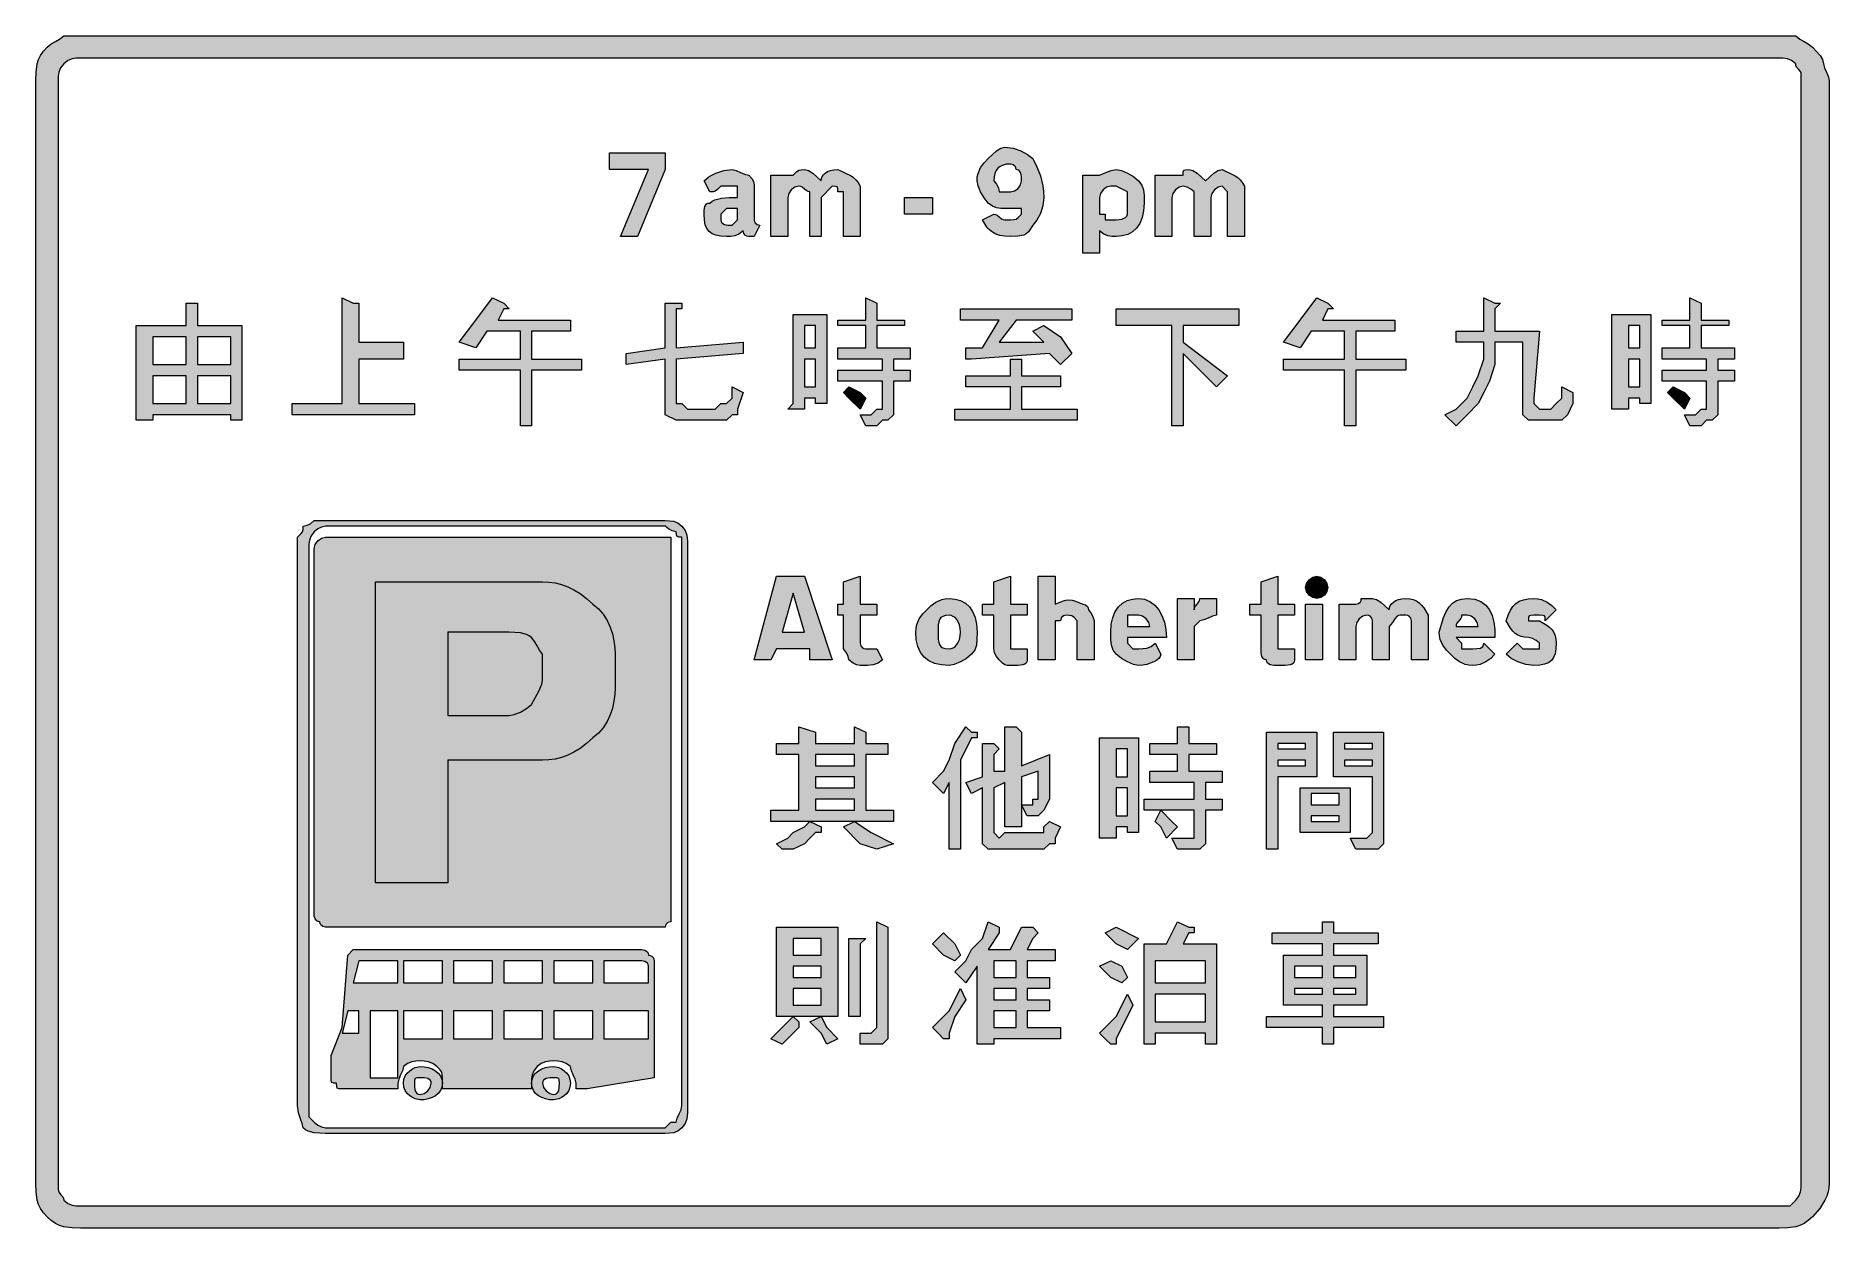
# Model space of a CAD drawing. Header units: metres. Extents: x 91 to 477, y 6 to 263.
import ezdxf

# ---------------------------------------------------------------- set-up
doc = ezdxf.new("R2010")
doc.units = ezdxf.units.M
doc.layers.add('FILL_BLACK_000000', color=7, linetype='Continuous', true_color=0x000000)
doc.layers.add('FILL_WHITE_FFFFFF', color=7, linetype='Continuous', true_color=0xffffff)

msp = doc.modelspace()

# ---------------------------------------------------------------- hatches: boundary and pattern name
at = {"layer": 'FILL_BLACK_000000', "true_color": 0x000000}
h = msp.add_hatch(color=7, dxfattribs=at)
h.dxf.hatch_style = 1
h.paths.add_polyline_path([(470.01, 263.04), (470.91, 262.33), (471.81, 261.84), (472.71, 261.35), (473.61, 260.64), (475.26, 258.84), (475.8, 257.94), (476.01, 257.04), (476.2, 256.14), (476.61, 255.24), (477.02, 254.34), (477.21, 253.44), (477.21, 15.84), (477.15, 14.94), (476.99, 14.04), (476.7, 13.14), (476.31, 12.24), (475.18, 10.44), (473.61, 8.64), (472.71, 7.85), (471.81, 7.25), (470.91, 6.83), (470.01, 6.54), (468.21, 6.28), (466.41, 6.24), (100.41, 6.24), (98.61, 6.28), (96.81, 6.54), (95.91, 6.83), (95.01, 7.25), (94.11, 7.85), (93.21, 8.64), (92.42, 9.54), (91.82, 10.44), (91.4, 11.34), (91.11, 12.24), (90.85, 14.04), (90.81, 15.84), (90.81, 253.44), (90.85, 255.24), (91.11, 257.04), (91.4, 257.94), (91.82, 258.84), (92.42, 259.74), (93.21, 260.64), (94.11, 261.35), (95.01, 261.84), (95.91, 262.33), (96.81, 263.04), (100.41, 263.04), (466.41, 263.04), (470.01, 263.04)])
h.paths.add_polyline_path([(98.61, 258.09), (97.71, 257.73), (96.81, 257.04), (96.12, 256.14), (95.76, 255.24), (95.63, 254.34), (95.61, 253.44), (95.61, 15.84), (95.61, 14.64), (95.66, 14.24), (95.8, 13.93), (96.21, 13.44), (96.62, 12.95), (96.76, 12.64), (96.81, 12.24), (97.71, 11.55), (98.61, 11.19), (99.51, 11.06), (100.41, 11.04), (466.41, 11.04), (468.81, 11.04), (470.01, 12.24), (470.7, 13.14), (471.06, 14.04), (471.19, 14.94), (471.21, 15.84), (471.21, 253.44), (471.21, 254.64), (471.16, 255.04), (471.02, 255.35), (470.61, 255.84), (470.2, 256.33), (470.06, 256.64), (470.01, 257.04), (469.11, 257.73), (468.21, 258.09), (467.31, 258.22), (466.41, 258.24), (100.41, 258.24), (99.51, 258.22), (98.61, 258.09)], flags=16)
h = msp.add_hatch(color=7, dxfattribs=at)
h.dxf.hatch_style = 1
h.paths.add_polyline_path([(222.81, 234.24), (214.41, 234.24), (214.41, 237.84), (226.41, 237.84), (226.41, 234.24), (220.41, 219.84), (216.81, 219.84), (222.81, 234.24)])
h = msp.add_hatch(color=7, dxfattribs=at)
h.dxf.hatch_style = 1
h.paths.add_polyline_path([(297.81, 225.99), (296.91, 226.35), (296.01, 227.04), (295.13, 228.13), (294.36, 229.44), (293.82, 230.75), (293.61, 231.84), (293.66, 232.69), (293.82, 233.43), (294.36, 234.69), (295.13, 235.72), (296.01, 236.64), (297.81, 238.29), (298.71, 238.83), (299.61, 239.04), (301.39, 238.83), (303.06, 238.29), (304.5, 237.52), (305.61, 236.64), (306.49, 234.82), (307.26, 232.89), (307.8, 230.73), (307.96, 229.54), (308.01, 228.24), (307.8, 226.46), (307.26, 224.79), (306.49, 223.35), (305.61, 222.24), (305.16, 221.45), (304.69, 220.85), (304.2, 220.43), (303.66, 220.14), (302.4, 219.88), (300.81, 219.84), (299.57, 219.9), (298.52, 220.06), (297.65, 220.35), (296.91, 220.74), (296.29, 221.25), (295.75, 221.86), (294.81, 223.44), (297.21, 224.64), (297.61, 224.59), (297.92, 224.45), (298.41, 224.04), (298.9, 223.63), (299.21, 223.49), (299.61, 223.44), (300.81, 223.44), (301.52, 223.46), (302.01, 223.59), (302.5, 223.95), (303.21, 224.64), (303.21, 225.84), (299.61, 225.84), (298.71, 225.86), (297.81, 225.99)])
h.paths.add_polyline_path([(299.23, 235.21), (298.62, 234.93), (298.11, 234.54), (297.72, 234.03), (297.43, 233.41), (297.27, 232.68), (297.21, 231.84), (297.81, 231.09), (298.22, 230.32), (298.41, 229.44), (300.81, 229.44), (301.69, 229.65), (302.46, 230.19), (303, 230.96), (303.21, 231.84), (303.19, 232.72), (303.06, 233.49), (302.7, 234.03), (302.41, 234.19), (302.01, 234.24), (301.96, 234.64), (301.82, 234.93), (301.41, 235.29), (300.81, 235.44), (299.97, 235.38), (299.23, 235.21)], flags=16)
h = msp.add_hatch(color=7, dxfattribs=at)
h.dxf.hatch_style = 1
h.paths.add_polyline_path([(244.41, 219.84), (244.01, 219.89), (243.72, 220.03), (243.36, 220.44), (243.21, 221.04), (242.31, 220.35), (241.41, 219.99), (240.51, 219.86), (239.61, 219.84), (238.37, 219.9), (237.34, 220.08), (236.51, 220.41), (235.86, 220.89), (235.38, 221.54), (235.05, 222.37), (234.87, 223.4), (234.81, 224.64), (234.83, 225.52), (234.96, 226.29), (235.32, 226.83), (235.61, 226.99), (236.01, 227.04), (236.51, 227.44), (237.12, 227.73), (238.56, 228.09), (240.23, 228.22), (242.01, 228.24), (242.01, 229.44), (242.01, 230.64), (240.81, 230.64), (238.41, 230.64), (237.7, 229.95), (237.21, 229.59), (236.72, 229.46), (236.01, 229.44), (234.81, 231.84), (235.92, 232.72), (237.36, 233.49), (239.03, 234.03), (240.81, 234.24), (241.71, 234.05), (242.61, 233.64), (243.51, 233.23), (244.41, 233.04), (245.1, 232.31), (245.46, 231.69), (245.59, 230.85), (245.61, 229.44), (245.61, 223.44), (245.66, 223.04), (245.8, 222.75), (246.21, 222.39), (246.81, 222.24), (245.61, 219.84), (244.41, 219.84)])
h.paths.add_polyline_path([(238.46, 223.04), (238.62, 222.75), (239.16, 222.39), (239.93, 222.26), (240.81, 222.24), (242.01, 223.44), (242.01, 225.84), (239.61, 225.84), (238.41, 224.64), (238.41, 223.44), (238.46, 223.04)], flags=16)
h = msp.add_hatch(color=7, dxfattribs=at)
h.dxf.hatch_style = 1
h.paths.add_polyline_path([(260.01, 228.24), (260.01, 219.84), (257.61, 219.84), (257.61, 229.44), (257.21, 229.49), (256.9, 229.63), (256.41, 230.04), (255.92, 230.45), (255.61, 230.59), (255.21, 230.64), (254.33, 230.43), (253.56, 229.89), (253.02, 229.12), (252.81, 228.24), (252.81, 219.84), (249.21, 219.84), (249.21, 233.04), (252.81, 233.04), (254.01, 233.04), (254.72, 233.73), (255.21, 234.09), (255.7, 234.22), (256.41, 234.24), (257.31, 234.03), (258.21, 233.49), (260.01, 231.84), (260.07, 232.29), (260.23, 232.72), (260.52, 233.13), (260.91, 233.49), (261.42, 233.8), (262.03, 234.03), (262.77, 234.19), (263.61, 234.24), (266.46, 232.89), (267, 232.52), (267.49, 232.05), (267.96, 231.43), (268.41, 230.64), (268.41, 229.44), (268.41, 219.84), (264.81, 219.84), (264.81, 229.44), (263.61, 229.44), (263.59, 230.13), (263.46, 230.49), (263.1, 230.62), (262.41, 230.64), (260.01, 228.24)])
h = msp.add_hatch(color=7, dxfattribs=at)
h.dxf.hatch_style = 1
h.paths.add_polyline_path([(329.18, 223.89), (328.66, 222.65), (327.96, 221.64), (327.09, 220.85), (326.07, 220.29), (324.9, 219.95), (323.61, 219.84), (322.71, 219.86), (321.81, 219.99), (320.91, 220.35), (320.01, 221.04), (320.01, 216.24), (316.41, 216.24), (316.41, 233.04), (320.01, 233.04), (321.36, 233.64), (322.54, 234.05), (323.61, 234.24), (324.7, 234.03), (326.01, 233.49), (327.32, 232.72), (328.41, 231.84), (329.1, 230.92), (329.46, 229.89), (329.59, 228.63), (329.61, 227.04), (329.5, 225.35), (329.18, 223.89)])
h.paths.add_polyline_path([(325.63, 223.95), (325.91, 224.24), (326.01, 224.64), (326.01, 225.84), (326.01, 228.24), (326.01, 229.44), (323.61, 230.64), (322.41, 230.64), (321.53, 230.43), (320.76, 229.89), (320.22, 229.12), (320.01, 228.24), (320.01, 224.64), (321.21, 224.64), (321.21, 223.44), (323.61, 223.44), (324.81, 223.59), (325.63, 223.95)], flags=16)
h = msp.add_hatch(color=7, dxfattribs=at)
h.dxf.hatch_style = 1
h.paths.add_polyline_path([(345.53, 230.43), (344.76, 229.89), (344.22, 229.12), (344.01, 228.24), (344.01, 219.84), (340.41, 219.84), (340.41, 229.44), (339.66, 230.04), (338.89, 230.45), (338.01, 230.64), (337.13, 230.43), (336.36, 229.89), (335.82, 229.12), (335.61, 228.24), (335.61, 219.84), (332.01, 219.84), (332.01, 233.04), (335.61, 233.04), (338.01, 233.04), (338.03, 233.73), (338.16, 234.09), (338.52, 234.22), (339.21, 234.24), (340.11, 234.03), (341.01, 233.49), (342.81, 231.84), (344.61, 233.49), (345.51, 234.03), (346.41, 234.24), (349.26, 232.89), (349.8, 232.52), (350.29, 232.05), (350.76, 231.43), (351.21, 230.64), (351.21, 229.44), (351.21, 219.84), (347.61, 219.84), (347.61, 229.44), (346.41, 230.64), (345.53, 230.43)])
h = msp.add_hatch(color=7, dxfattribs=at)
h.dxf.hatch_style = 1
h.paths.add_polyline_path([(284.01, 224.64), (278.01, 224.64), (278.01, 228.24), (284.01, 228.24), (284.01, 224.64)])
h = msp.add_hatch(color=7, dxfattribs=at)
h.dxf.hatch_style = 1
h.paths.add_polyline_path([(125.61, 204.24), (125.61, 200.64), (135.21, 200.64), (135.21, 180.24), (132.81, 180.24), (132.81, 181.44), (116.01, 181.44), (116.01, 180.24), (112.41, 180.24), (112.41, 200.64), (123.21, 200.64), (123.21, 205.44), (124.41, 205.44), (125.61, 205.44), (125.61, 204.24)])
h.paths.add_polyline_path([(123.21, 192.24), (123.21, 198.24), (116.01, 198.24), (116.01, 192.24), (123.21, 192.24)], flags=16)
h.paths.add_polyline_path([(125.61, 192.24), (132.81, 192.24), (132.81, 198.24), (125.61, 198.24), (125.61, 192.24)], flags=16)
h.paths.add_polyline_path([(116.01, 189.84), (116.01, 183.84), (123.21, 183.84), (123.21, 189.84), (116.01, 189.84)], flags=16)
h.paths.add_polyline_path([(132.81, 189.84), (125.61, 189.84), (125.61, 183.84), (132.81, 183.84), (132.81, 189.84)], flags=16)
h = msp.add_hatch(color=7, dxfattribs=at)
h.dxf.hatch_style = 1
h.paths.add_polyline_path([(160.41, 205.44), (160.41, 204.24), (160.41, 197.04), (170.01, 197.04), (170.01, 193.44), (160.41, 193.44), (160.41, 183.84), (172.41, 183.84), (172.41, 181.44), (146.01, 181.44), (146.01, 183.84), (156.81, 183.84), (156.81, 206.64), (159.21, 205.44), (160.41, 205.44)])
h = msp.add_hatch(color=7, dxfattribs=at)
h.dxf.hatch_style = 1
h.paths.add_polyline_path([(185.61, 201.84), (189.21, 206.64), (191.61, 205.44), (192.81, 204.24), (191.61, 204.24), (190.41, 201.84), (206.01, 201.84), (206.01, 199.44), (197.61, 199.44), (197.61, 193.44), (208.41, 193.44), (208.41, 191.04), (197.61, 191.04), (197.61, 179.04), (195.21, 179.04), (195.21, 191.04), (182.01, 191.04), (182.01, 193.44), (195.21, 193.44), (195.21, 199.44), (188.01, 199.44), (185.61, 195.84), (182.01, 197.04), (185.61, 201.84)])
h = msp.add_hatch(color=7, dxfattribs=at)
h.dxf.hatch_style = 1
h.paths.add_polyline_path([(228.81, 205.44), (230.01, 205.44), (230.01, 204.24), (228.81, 204.24), (228.81, 195.84), (243.21, 197.04), (243.21, 194.64), (228.81, 193.44), (228.81, 185.04), (228.81, 183.84), (230.01, 183.84), (231.21, 182.64), (237.21, 182.64), (238.41, 183.84), (239.61, 183.84), (240.81, 185.04), (240.81, 187.44), (243.21, 186.24), (242.01, 182.64), (242.01, 181.44), (240.81, 181.44), (239.61, 180.24), (238.41, 180.24), (230.01, 180.24), (228.81, 180.24), (226.41, 181.44), (226.41, 182.64), (226.41, 185.04), (226.41, 193.44), (218.01, 192.24), (218.01, 194.64), (226.41, 195.84), (226.41, 205.44), (227.61, 205.44), (228.81, 205.44)])
h = msp.add_hatch(color=7, dxfattribs=at)
h.dxf.hatch_style = 1
h.paths.add_polyline_path([(272.01, 201.84), (278.01, 201.84), (278.01, 200.64), (272.01, 200.64), (272.01, 195.84), (279.21, 195.84), (279.21, 193.44), (275.61, 193.44), (275.61, 191.04), (279.21, 191.04), (279.21, 188.64), (275.61, 188.64), (275.61, 182.64), (275.61, 181.44), (274.41, 180.24), (273.21, 180.24), (272.01, 179.04), (269.61, 179.04), (268.41, 181.44), (270.81, 181.44), (272.01, 182.64), (273.21, 182.64), (273.21, 183.84), (273.21, 188.64), (263.61, 188.64), (263.61, 191.04), (273.21, 191.04), (273.21, 193.44), (263.61, 193.44), (263.61, 195.84), (269.61, 195.84), (269.61, 200.64), (263.61, 200.64), (263.61, 201.84), (269.61, 201.84), (269.61, 206.64), (272.01, 205.44), (272.01, 204.24), (272.01, 201.84)])
h = msp.add_hatch(color=7, dxfattribs=at)
h.dxf.hatch_style = 1
h.paths.add_polyline_path([(363.21, 201.84), (366.81, 206.64), (369.21, 205.44), (370.41, 204.24), (369.21, 204.24), (368.01, 201.84), (383.61, 201.84), (383.61, 199.44), (375.21, 199.44), (375.21, 193.44), (386.01, 193.44), (386.01, 191.04), (375.21, 191.04), (375.21, 179.04), (372.81, 179.04), (372.81, 191.04), (359.61, 191.04), (359.61, 193.44), (372.81, 193.44), (372.81, 199.44), (365.61, 199.44), (363.21, 195.84), (359.61, 197.04), (363.21, 201.84)])
h = msp.add_hatch(color=7, dxfattribs=at)
h.dxf.hatch_style = 1
h.paths.add_polyline_path([(402.81, 199.44), (402.81, 206.64), (405.21, 205.44), (406.41, 205.44), (405.21, 204.24), (405.21, 199.44), (414.81, 199.44), (413.61, 185.04), (413.61, 183.84), (414.81, 182.64), (417.21, 182.64), (418.41, 183.84), (419.61, 185.04), (419.61, 187.44), (422.01, 186.24), (422.01, 183.84), (420.81, 181.44), (419.61, 180.24), (417.21, 180.24), (414.81, 180.24), (412.41, 180.24), (411.21, 181.44), (411.21, 182.64), (411.21, 185.04), (411.21, 197.04), (405.21, 197.04), (405.21, 192.24), (404.01, 188.64), (402.81, 186.24), (401.61, 183.84), (399.21, 181.44), (396.81, 179.04), (394.41, 181.44), (396.81, 182.64), (399.21, 185.04), (400.41, 187.44), (401.61, 189.84), (402.81, 193.44), (402.81, 197.04), (396.81, 197.04), (396.81, 199.44), (402.81, 199.44)])
h = msp.add_hatch(color=7, dxfattribs=at)
h.dxf.hatch_style = 1
h.paths.add_polyline_path([(449.61, 201.84), (455.61, 201.84), (455.61, 200.64), (449.61, 200.64), (449.61, 195.84), (456.81, 195.84), (456.81, 193.44), (453.21, 193.44), (453.21, 191.04), (456.81, 191.04), (456.81, 188.64), (453.21, 188.64), (453.21, 182.64), (453.21, 181.44), (452.01, 180.24), (450.81, 180.24), (449.61, 179.04), (447.21, 179.04), (446.01, 181.44), (448.41, 181.44), (449.61, 182.64), (450.81, 182.64), (450.81, 183.84), (450.81, 188.64), (441.21, 188.64), (441.21, 191.04), (450.81, 191.04), (450.81, 193.44), (441.21, 193.44), (441.21, 195.84), (447.21, 195.84), (447.21, 200.64), (441.21, 200.64), (441.21, 201.84), (447.21, 201.84), (447.21, 206.64), (449.61, 205.44), (449.61, 204.24), (449.61, 201.84)])
h = msp.add_hatch(color=7, dxfattribs=at)
h.dxf.hatch_style = 1
h.paths.add_polyline_path([(258.81, 183.84), (258.81, 185.04), (256.41, 185.04), (256.41, 182.64), (252.81, 182.64), (254.01, 183.84), (254.01, 203.04), (261.21, 203.04), (261.21, 183.84), (258.81, 183.84)])
h.paths.add_polyline_path([(256.41, 200.64), (256.41, 195.84), (258.81, 195.84), (258.81, 200.64), (256.41, 200.64)], flags=16)
h.paths.add_polyline_path([(258.81, 193.44), (256.41, 193.44), (256.41, 187.44), (258.81, 187.44), (258.81, 193.44)], flags=16)
h = msp.add_hatch(color=7, dxfattribs=at)
h.dxf.hatch_style = 1
h.paths.add_polyline_path([(290.01, 204.24), (314.01, 204.24), (314.01, 201.84), (302.01, 201.84), (298.41, 197.04), (308.01, 197.04), (305.61, 199.44), (308.01, 200.64), (311.61, 198.24), (314.01, 194.64), (311.61, 192.24), (309.21, 194.64), (292.41, 193.44), (291.21, 193.44), (291.21, 195.84), (294.81, 195.84), (298.41, 201.84), (290.01, 201.84), (290.01, 204.24)])
h = msp.add_hatch(color=7, dxfattribs=at)
h.dxf.hatch_style = 1
h.paths.add_polyline_path([(350.01, 204.24), (350.01, 200.64), (338.01, 200.64), (338.01, 197.04), (342.81, 193.44), (347.61, 189.84), (345.21, 187.44), (341.61, 191.04), (338.01, 194.64), (338.01, 179.04), (335.61, 179.04), (335.61, 200.64), (323.61, 200.64), (323.61, 204.24), (350.01, 204.24)])
h = msp.add_hatch(color=7, dxfattribs=at)
h.dxf.hatch_style = 1
h.paths.add_polyline_path([(436.41, 183.84), (436.41, 185.04), (434.01, 185.04), (434.01, 182.64), (430.41, 182.64), (430.41, 183.84), (430.41, 203.04), (438.81, 203.04), (438.81, 183.84), (436.41, 183.84)])
h.paths.add_polyline_path([(434.01, 200.64), (434.01, 195.84), (436.41, 195.84), (436.41, 200.64), (434.01, 200.64)], flags=16)
h.paths.add_polyline_path([(436.41, 193.44), (434.01, 193.44), (434.01, 187.44), (436.41, 187.44), (436.41, 193.44)], flags=16)
h = msp.add_hatch(color=7, dxfattribs=at)
h.dxf.hatch_style = 1
h.paths.add_polyline_path([(288.81, 182.64), (300.81, 182.64), (300.81, 187.44), (291.21, 187.44), (291.21, 189.84), (300.81, 189.84), (300.81, 193.44), (303.21, 193.44), (303.21, 192.24), (303.21, 189.84), (311.61, 189.84), (311.61, 187.44), (303.21, 187.44), (303.21, 182.64), (315.21, 182.64), (315.21, 180.24), (288.81, 180.24), (288.81, 182.64)])
h = msp.add_hatch(color=7, dxfattribs=at)
h.dxf.hatch_style = 1
h.paths.add_polyline_path([(268.41, 186.24), (269.61, 185.04), (268.41, 182.64), (266.01, 185.04), (264.81, 186.24), (266.01, 187.44), (268.41, 186.24)])
h = msp.add_hatch(color=7, dxfattribs=at)
h.dxf.hatch_style = 1
h.paths.add_polyline_path([(446.01, 186.24), (447.21, 185.04), (446.01, 182.64), (443.61, 185.04), (442.41, 186.24), (443.61, 187.44), (446.01, 186.24)])
h = msp.add_hatch(color=7, dxfattribs=at)
h.dxf.hatch_style = 1
h.paths.add_polyline_path([(227.31, 158.62), (228.21, 158.49), (229.11, 158.13), (230.01, 157.44), (230.7, 156.52), (231.06, 155.49), (231.19, 154.23), (231.21, 152.64), (231.21, 32.64), (231.19, 31.05), (231.06, 29.79), (230.7, 28.76), (230.01, 27.84), (229.11, 27.15), (228.21, 26.79), (227.31, 26.66), (226.41, 26.64), (153.21, 26.64), (150.81, 26.79), (149.5, 27.15), (148.91, 27.44), (148.41, 27.84), (148.22, 28.76), (147.81, 29.79), (147.4, 31.05), (147.21, 32.64), (147.21, 152.64), (147.21, 155.04), (147.9, 155.75), (148.26, 156.24), (148.39, 156.73), (148.41, 157.44), (149.29, 157.63), (150.06, 158.04), (150.81, 158.64), (153.21, 158.64), (226.41, 158.64), (227.31, 158.62)])
h.paths.add_polyline_path([(151.56, 156.84), (150.81, 156.24), (150.12, 155.34), (149.76, 154.44), (149.63, 153.54), (149.61, 152.64), (149.61, 32.64), (149.61, 30.24), (150.81, 29.04), (151.56, 28.44), (152.33, 28.03), (153.21, 27.84), (226.41, 27.84), (227.61, 29.04), (228.81, 29.04), (229, 29.94), (229.41, 30.84), (229.82, 31.74), (230.01, 32.64), (230.01, 152.64), (230.01, 155.04), (229.32, 155.06), (228.96, 155.19), (228.83, 155.55), (228.81, 156.24), (227.93, 156.43), (227.16, 156.84), (226.41, 157.44), (153.21, 157.44), (152.33, 157.25), (151.56, 156.84)], flags=16)
h = msp.add_hatch(color=7, dxfattribs=at)
h.dxf.hatch_style = 1
h.paths.add_polyline_path([(226.41, 155.04), (227.61, 155.04), (227.61, 152.64), (227.61, 73.44), (227.61, 72.24), (227.01, 72.09), (226.6, 71.73), (226.46, 71.44), (226.41, 71.04), (153.21, 71.04), (152.61, 71.19), (152.2, 71.55), (152.06, 71.84), (152.01, 72.24), (151.61, 72.29), (151.32, 72.43), (150.96, 72.84), (150.81, 73.44), (150.81, 152.64), (151.02, 153.52), (151.56, 154.29), (152.33, 154.83), (153.21, 155.04), (226.41, 155.04)])
h = msp.add_hatch(color=7, dxfattribs=at)
h.dxf.hatch_style = 1
h.paths.add_polyline_path([(257.61, 131.04), (254.01, 131.04), (250.41, 131.04), (249.21, 128.64), (245.61, 128.64), (250.41, 146.64), (254.01, 146.64), (256.41, 146.64), (262.41, 128.64), (257.61, 128.64), (257.61, 131.04)])
h.paths.add_polyline_path([(251.61, 134.64), (254.01, 134.64), (256.41, 134.64), (254.01, 143.04), (251.61, 134.64)], flags=16)
h = msp.add_hatch(color=7, dxfattribs=at)
h.dxf.hatch_style = 1
h.paths.add_polyline_path([(272.01, 140.64), (272.01, 138.24), (268.41, 138.24), (268.41, 132.24), (268.56, 131.64), (268.92, 131.23), (269.21, 131.09), (269.61, 131.04), (270.81, 131.04), (272.01, 131.04), (273.21, 128.64), (272.29, 127.95), (271.26, 127.59), (270, 127.46), (268.41, 127.44), (267.66, 127.59), (266.89, 127.95), (266.01, 128.64), (265.86, 129.39), (265.5, 130.16), (264.81, 131.04), (264.81, 138.24), (263.61, 138.24), (263.61, 140.64), (264.81, 140.64), (264.81, 145.44), (268.41, 146.64), (268.41, 140.64), (272.01, 140.64)])
h = msp.add_hatch(color=7, dxfattribs=at)
h.dxf.hatch_style = 1
h.paths.add_polyline_path([(304.41, 140.64), (304.41, 138.24), (300.81, 138.24), (300.81, 132.24), (300.81, 131.04), (302.01, 131.04), (303.21, 131.04), (304.41, 131.04), (304.41, 128.64), (304.35, 128.24), (304.18, 127.95), (303.9, 127.73), (303.51, 127.59), (302.38, 127.46), (300.81, 127.44), (300.1, 127.46), (299.61, 127.59), (299.12, 127.95), (298.41, 128.64), (297.81, 129.39), (297.4, 130.16), (297.21, 131.04), (297.21, 138.24), (294.81, 138.24), (294.81, 140.64), (297.21, 140.64), (297.21, 145.44), (300.81, 146.64), (300.81, 140.64), (304.41, 140.64)])
h = msp.add_hatch(color=7, dxfattribs=at)
h.dxf.hatch_style = 1
h.paths.add_polyline_path([(312.02, 141.31), (312.73, 141.48), (313.41, 141.54), (314.09, 141.48), (314.8, 141.31), (316.41, 140.64), (317.01, 140.49), (317.42, 140.13), (317.56, 139.84), (317.61, 139.44), (318.3, 138.56), (318.66, 137.79), (318.81, 137.04), (318.81, 128.64), (315.21, 128.64), (315.21, 135.84), (315.21, 137.04), (314.5, 137.73), (314.01, 138.09), (313.52, 138.22), (312.81, 138.24), (312.21, 138.09), (311.8, 137.73), (311.66, 137.44), (311.61, 137.04), (310.41, 137.04), (310.41, 135.84), (310.41, 128.64), (306.81, 128.64), (306.81, 146.64), (310.41, 146.64), (310.41, 140.64), (312.02, 141.31)])
h = msp.add_hatch(color=7, dxfattribs=at)
h.dxf.hatch_style = 1
h.paths.add_polyline_path([(362.01, 140.64), (362.01, 138.24), (358.41, 138.24), (358.41, 132.24), (358.41, 131.04), (359.61, 131.04), (360.81, 131.04), (362.01, 131.04), (362.01, 128.64), (361.95, 128.24), (361.78, 127.95), (361.5, 127.73), (361.11, 127.59), (359.98, 127.46), (358.41, 127.44), (357.53, 127.46), (356.76, 127.59), (356.22, 127.95), (356.06, 128.24), (356.01, 128.64), (355.61, 128.69), (355.32, 128.85), (354.96, 129.39), (354.83, 130.16), (354.81, 131.04), (354.81, 138.24), (352.41, 138.24), (352.41, 140.64), (354.81, 140.64), (354.81, 145.44), (358.41, 146.64), (358.41, 140.64), (362.01, 140.64)])
h = msp.add_hatch(color=7, dxfattribs=at)
h.dxf.hatch_style = 1
h.paths.add_polyline_path([(369, 143.36), (368.46, 142.59), (367.69, 142.05), (366.81, 141.84), (365.93, 142.05), (365.16, 142.59), (364.62, 143.36), (364.41, 144.24), (364.62, 145.12), (365.16, 145.89), (365.93, 146.43), (366.81, 146.64), (367.69, 146.43), (368.46, 145.89), (369, 145.12), (369.21, 144.24), (369, 143.36)])
h = msp.add_hatch(color=7, dxfattribs=at)
h.dxf.hatch_style = 1
h.paths.add_polyline_path([(293.46, 131.79), (293.1, 130.76), (292.41, 129.84), (291.32, 128.96), (290.01, 128.19), (288.7, 127.65), (287.61, 127.44), (285.92, 127.55), (284.46, 127.89), (283.22, 128.45), (282.21, 129.24), (281.42, 130.25), (280.86, 131.49), (280.52, 132.95), (280.41, 134.64), (280.46, 135.49), (280.62, 136.23), (281.16, 137.49), (281.93, 138.52), (282.81, 139.44), (283.73, 140.32), (284.76, 141.09), (286.02, 141.63), (286.76, 141.79), (287.61, 141.84), (288.9, 141.73), (290.07, 141.39), (291.09, 140.83), (291.96, 140.04), (292.66, 139.03), (293.18, 137.79), (293.5, 136.33), (293.61, 134.64), (293.59, 133.05), (293.46, 131.79)])
h.paths.add_polyline_path([(289.8, 136.21), (289.57, 136.83), (289.26, 137.34), (288.9, 137.73), (288.49, 138.01), (288.06, 138.18), (287.61, 138.24), (286.82, 138.18), (286.22, 138.01), (285.8, 137.73), (285.51, 137.34), (285.34, 136.83), (285.25, 136.21), (285.21, 134.64), (285.25, 133.06), (285.34, 132.45), (285.51, 131.94), (285.8, 131.55), (286.22, 131.26), (286.82, 131.1), (287.61, 131.04), (288.06, 131.1), (288.49, 131.26), (288.9, 131.55), (289.26, 131.94), (289.57, 132.45), (289.8, 133.06), (289.96, 133.8), (290.01, 134.64), (289.96, 135.48), (289.8, 136.21)], flags=16)
h = msp.add_hatch(color=7, dxfattribs=at)
h.dxf.hatch_style = 1
h.paths.add_polyline_path([(326.01, 132.24), (327.21, 131.04), (328.41, 131.04), (329.31, 131.06), (330.21, 131.19), (331.11, 131.55), (332.01, 132.24), (333.21, 129.84), (333.1, 129.39), (332.8, 128.96), (332.32, 128.55), (331.71, 128.19), (330.17, 127.65), (329.31, 127.49), (328.41, 127.44), (327.32, 127.65), (326.01, 128.19), (324.7, 128.96), (323.61, 129.84), (322.92, 130.76), (322.56, 131.79), (322.43, 133.05), (322.41, 134.64), (322.52, 136.33), (322.84, 137.79), (323.36, 139.03), (324.06, 140.04), (324.93, 140.83), (325.95, 141.39), (327.12, 141.73), (328.41, 141.84), (329.7, 141.68), (330.87, 141.2), (331.89, 140.45), (332.76, 139.44), (333.46, 138.21), (333.98, 136.78), (334.3, 135.18), (334.41, 133.44), (326.01, 133.44), (326.01, 132.24)])
h.paths.add_polyline_path([(330.6, 136.72), (330.06, 137.49), (329.29, 138.03), (328.41, 138.24), (326.01, 138.24), (326.01, 135.84), (330.81, 135.84), (330.6, 136.72)], flags=16)
h = msp.add_hatch(color=7, dxfattribs=at)
h.dxf.hatch_style = 1
h.paths.add_polyline_path([(336.81, 141.84), (340.41, 141.84), (340.41, 139.44), (340.46, 139.84), (340.6, 140.15), (341.01, 140.64), (341.42, 141.13), (341.56, 141.44), (341.61, 141.84), (345.21, 141.84), (345.21, 138.24), (344.31, 138.05), (343.41, 137.64), (342.51, 137.23), (341.61, 137.04), (340.41, 135.84), (340.41, 128.64), (336.81, 128.64), (336.81, 141.84)])
h = msp.add_hatch(color=7, dxfattribs=at)
h.dxf.hatch_style = 1
h.paths.add_polyline_path([(364.41, 128.64), (364.41, 140.64), (368.01, 140.64), (368.01, 128.64), (364.41, 128.64)])
h = msp.add_hatch(color=7, dxfattribs=at)
h.dxf.hatch_style = 1
h.paths.add_polyline_path([(384.41, 138.19), (384.1, 138.03), (383.61, 137.49), (383.12, 136.72), (382.41, 135.84), (382.41, 128.64), (378.81, 128.64), (378.81, 137.04), (378.66, 137.64), (378.3, 138.05), (378.01, 138.19), (377.61, 138.24), (376.73, 138.03), (375.96, 137.49), (375.42, 136.72), (375.21, 135.84), (375.21, 128.64), (371.61, 128.64), (371.61, 140.64), (375.21, 140.64), (375.81, 140.79), (376.22, 141.15), (376.36, 141.44), (376.41, 141.84), (378.81, 141.84), (379.71, 141.63), (380.61, 141.09), (382.41, 139.44), (382.47, 139.89), (382.63, 140.32), (382.92, 140.73), (383.31, 141.09), (383.82, 141.4), (384.43, 141.63), (385.17, 141.79), (386.01, 141.84), (386.86, 141.78), (387.6, 141.61), (388.27, 141.33), (388.86, 140.94), (389.4, 140.43), (389.89, 139.81), (390.81, 138.24), (390.81, 137.04), (390.81, 128.64), (387.21, 128.64), (387.21, 137.04), (387.06, 137.64), (386.7, 138.05), (386.41, 138.19), (386.01, 138.24), (384.81, 138.24), (384.41, 138.19)])
h = msp.add_hatch(color=7, dxfattribs=at)
h.dxf.hatch_style = 1
h.paths.add_polyline_path([(398.01, 132.24), (398.01, 131.04), (400.41, 131.04), (401.29, 131.06), (402.06, 131.19), (402.6, 131.55), (402.76, 131.84), (402.81, 132.24), (405.21, 129.84), (404.29, 128.96), (403.26, 128.19), (402, 127.65), (401.26, 127.49), (400.41, 127.44), (399.56, 127.49), (398.82, 127.65), (397.56, 128.19), (396.53, 128.96), (395.61, 129.84), (394.73, 130.76), (393.96, 131.79), (393.42, 133.05), (393.26, 133.79), (393.21, 134.64), (394.15, 137.79), (394.69, 139.03), (395.31, 140.04), (396.05, 140.83), (396.92, 141.39), (397.97, 141.73), (399.21, 141.84), (400.85, 141.68), (402.17, 141.2), (403.22, 140.45), (404.01, 139.44), (404.58, 138.21), (404.95, 136.78), (405.15, 135.18), (405.21, 133.44), (396.81, 133.44), (398.01, 132.24)])
h.paths.add_polyline_path([(401.4, 136.72), (400.86, 137.49), (400.09, 138.03), (399.21, 138.24), (398.01, 138.24), (397.96, 137.84), (397.82, 137.53), (397.41, 137.04), (397, 136.55), (396.86, 136.24), (396.81, 135.84), (401.61, 135.84), (401.4, 136.72)], flags=16)
h = msp.add_hatch(color=7, dxfattribs=at)
h.dxf.hatch_style = 1
h.paths.add_polyline_path([(418.35, 131), (418.17, 129.97), (417.84, 129.14), (417.36, 128.49), (416.71, 128.01), (415.88, 127.68), (414.85, 127.5), (413.61, 127.44), (411.83, 127.65), (410.16, 128.19), (408.72, 128.96), (407.61, 129.84), (410.01, 132.24), (411.21, 131.04), (413.61, 131.04), (414.81, 131.04), (414.81, 132.24), (414.06, 132.84), (413.29, 133.25), (412.41, 133.44), (411.56, 133.5), (410.82, 133.66), (410.15, 133.95), (409.56, 134.34), (409.02, 134.85), (408.53, 135.46), (407.61, 137.04), (408.06, 138.28), (408.55, 139.31), (409.09, 140.14), (409.71, 140.79), (410.45, 141.27), (411.32, 141.6), (412.37, 141.78), (413.61, 141.84), (414.46, 141.79), (415.2, 141.63), (416.46, 141.09), (417.49, 140.32), (418.41, 139.44), (416.01, 137.04), (415.99, 137.73), (415.86, 138.09), (415.5, 138.22), (414.81, 138.24), (413.61, 138.24), (412.92, 138.22), (412.56, 138.09), (412.43, 137.73), (412.41, 137.04), (414.81, 137.04), (416.38, 136.12), (417, 135.63), (417.51, 135.09), (417.9, 134.5), (418.18, 133.83), (418.35, 133.09), (418.41, 132.24), (418.35, 131)])
h = msp.add_hatch(color=7, dxfattribs=at)
h.dxf.hatch_style = 1
h.paths.add_polyline_path([(258.81, 110.64), (267.21, 110.64), (267.21, 114.24), (269.61, 113.04), (269.61, 111.84), (269.61, 110.64), (274.41, 110.64), (274.41, 108.24), (269.61, 108.24), (269.61, 96.24), (275.61, 96.24), (275.61, 93.84), (249.21, 93.84), (249.21, 96.24), (255.21, 96.24), (255.21, 108.24), (250.41, 108.24), (250.41, 110.64), (255.21, 110.64), (255.21, 114.24), (258.81, 113.04), (258.81, 110.64)])
h.paths.add_polyline_path([(258.81, 101.04), (267.21, 101.04), (267.21, 103.44), (258.81, 103.44), (258.81, 101.04)], flags=16)
h.paths.add_polyline_path([(258.81, 108.24), (258.81, 105.84), (267.21, 105.84), (267.21, 108.24), (258.81, 108.24)], flags=16)
h.paths.add_polyline_path([(267.21, 98.64), (258.81, 98.64), (258.81, 96.24), (267.21, 96.24), (267.21, 98.64)], flags=16)
h = msp.add_hatch(color=7, dxfattribs=at)
h.dxf.hatch_style = 1
h.paths.add_polyline_path([(293.61, 113.04), (293.61, 111.84), (292.41, 111.84), (290.01, 107.04), (290.01, 87.84), (287.61, 87.84), (287.61, 102.24), (286.41, 99.84), (284.01, 102.24), (286.41, 104.64), (287.61, 107.04), (288.81, 110.64), (291.21, 114.24), (292.41, 113.04), (293.61, 113.04)])
h = msp.add_hatch(color=7, dxfattribs=at)
h.dxf.hatch_style = 1
h.paths.add_polyline_path([(299.61, 92.64), (299.61, 102.24), (297.21, 101.04), (297.21, 92.64), (297.21, 91.44), (298.41, 90.24), (299.61, 91.44), (306.81, 91.44), (308.01, 91.44), (308.01, 92.64), (309.21, 93.84), (311.61, 92.64), (310.41, 90.24), (310.41, 89.04), (309.21, 89.04), (308.01, 87.84), (306.81, 87.84), (298.41, 87.84), (296.01, 87.84), (294.81, 89.04), (294.81, 90.24), (294.81, 91.44), (294.81, 101.04), (292.41, 99.84), (291.21, 102.24), (294.81, 103.44), (294.81, 110.64), (296.01, 110.64), (297.21, 110.64), (298.41, 109.44), (297.21, 108.24), (297.21, 104.64), (299.61, 104.64), (299.61, 114.24), (302.01, 114.24), (303.21, 113.04), (303.21, 105.84), (309.21, 108.24), (309.21, 99.84), (309.21, 98.64), (308.01, 96.24), (306.81, 95.04), (305.61, 95.04), (304.41, 95.04), (303.21, 97.44), (303.21, 92.64), (299.61, 92.64)])
h.paths.add_polyline_path([(304.41, 97.44), (305.61, 97.44), (305.61, 98.64), (306.81, 98.64), (306.81, 99.84), (306.81, 104.64), (303.21, 103.44), (303.21, 97.44), (304.41, 97.44)], flags=16)
h = msp.add_hatch(color=7, dxfattribs=at)
h.dxf.hatch_style = 1
h.paths.add_polyline_path([(336.81, 108.24), (330.81, 108.24), (330.81, 110.64), (336.81, 110.64), (336.81, 114.24), (339.21, 114.24), (339.21, 113.04), (339.21, 110.64), (345.21, 110.64), (345.21, 108.24), (339.21, 108.24), (339.21, 104.64), (346.41, 104.64), (346.41, 102.24), (342.81, 102.24), (342.81, 98.64), (346.41, 98.64), (346.41, 96.24), (342.81, 96.24), (342.81, 90.24), (342.81, 89.04), (341.61, 87.84), (340.41, 87.84), (339.21, 87.84), (336.81, 87.84), (335.61, 90.24), (338.01, 90.24), (339.21, 90.24), (340.41, 90.24), (340.41, 91.44), (340.41, 96.24), (329.61, 96.24), (329.61, 98.64), (340.41, 98.64), (340.41, 102.24), (330.81, 102.24), (330.81, 104.64), (336.81, 104.64), (336.81, 108.24)])
h = msp.add_hatch(color=7, dxfattribs=at)
h.dxf.hatch_style = 1
h.paths.add_polyline_path([(366.81, 103.44), (358.41, 103.44), (358.41, 87.84), (356.01, 87.84), (356.01, 113.04), (366.81, 113.04), (366.81, 103.44)])
h.paths.add_polyline_path([(358.41, 107.04), (358.41, 105.84), (364.41, 105.84), (364.41, 107.04), (358.41, 107.04)], flags=16)
h.paths.add_polyline_path([(364.41, 110.64), (358.41, 110.64), (358.41, 109.44), (364.41, 109.44), (364.41, 110.64)], flags=16)
h = msp.add_hatch(color=7, dxfattribs=at)
h.dxf.hatch_style = 1
h.paths.add_polyline_path([(381.21, 91.44), (381.21, 90.24), (381.21, 89.04), (380.01, 87.84), (378.81, 87.84), (377.61, 87.84), (375.21, 87.84), (374.01, 90.24), (376.41, 90.24), (377.61, 90.24), (378.81, 91.44), (378.81, 103.44), (370.41, 103.44), (370.41, 113.04), (381.21, 113.04), (381.21, 91.44)])
h.paths.add_polyline_path([(372.81, 107.04), (372.81, 105.84), (378.81, 105.84), (378.81, 107.04), (372.81, 107.04)], flags=16)
h.paths.add_polyline_path([(378.81, 110.64), (372.81, 110.64), (372.81, 109.44), (378.81, 109.44), (378.81, 110.64)], flags=16)
h = msp.add_hatch(color=7, dxfattribs=at)
h.dxf.hatch_style = 1
h.paths.add_polyline_path([(326.01, 91.44), (326.01, 92.64), (323.61, 92.64), (323.61, 90.24), (320.01, 90.24), (320.01, 91.44), (320.01, 111.84), (328.41, 111.84), (328.41, 91.44), (326.01, 91.44)])
h.paths.add_polyline_path([(323.61, 109.44), (323.61, 103.44), (326.01, 103.44), (326.01, 109.44), (323.61, 109.44)], flags=16)
h.paths.add_polyline_path([(326.01, 101.04), (323.61, 101.04), (323.61, 95.04), (326.01, 95.04), (326.01, 101.04)], flags=16)
h = msp.add_hatch(color=7, dxfattribs=at)
h.dxf.hatch_style = 1
h.paths.add_polyline_path([(363.21, 91.44), (363.21, 101.04), (374.01, 101.04), (374.01, 91.44), (363.21, 91.44)])
h.paths.add_polyline_path([(365.61, 95.04), (365.61, 93.84), (371.61, 93.84), (371.61, 95.04), (365.61, 95.04)], flags=16)
h.paths.add_polyline_path([(371.61, 99.84), (365.61, 99.84), (365.61, 97.44), (371.61, 97.44), (371.61, 99.84)], flags=16)
h = msp.add_hatch(color=7, dxfattribs=at)
h.dxf.hatch_style = 1
h.paths.add_polyline_path([(252.81, 90.24), (254.01, 91.44), (256.41, 92.64), (257.61, 93.84), (260.01, 92.64), (260.01, 91.44), (258.81, 91.44), (257.61, 90.24), (256.41, 89.04), (254.01, 87.84), (251.61, 87.84), (250.41, 89.04), (252.81, 90.24)])
h = msp.add_hatch(color=7, dxfattribs=at)
h.dxf.hatch_style = 1
h.paths.add_polyline_path([(270.81, 91.44), (275.61, 89.04), (272.01, 87.84), (268.41, 89.04), (264.81, 92.64), (267.21, 93.84), (270.81, 91.44)])
h = msp.add_hatch(color=7, dxfattribs=at)
h.dxf.hatch_style = 1
h.paths.add_polyline_path([(335.61, 93.84), (336.81, 92.64), (334.41, 90.24), (333.21, 92.64), (332.01, 93.84), (333.21, 96.24), (335.61, 93.84)])
h = msp.add_hatch(color=7, dxfattribs=at)
h.dxf.hatch_style = 1
h.paths.add_polyline_path([(250.41, 71.04), (263.61, 71.04), (263.61, 51.84), (250.41, 51.84), (250.41, 71.04)])
h.paths.add_polyline_path([(254.01, 60.24), (260.01, 60.24), (260.01, 62.64), (254.01, 62.64), (254.01, 60.24)], flags=16)
h.paths.add_polyline_path([(254.01, 68.64), (254.01, 65.04), (260.01, 65.04), (260.01, 68.64), (254.01, 68.64)], flags=16)
h.paths.add_polyline_path([(260.01, 57.84), (254.01, 57.84), (254.01, 54.24), (260.01, 54.24), (260.01, 57.84)], flags=16)
h = msp.add_hatch(color=7, dxfattribs=at)
h.dxf.hatch_style = 1
h.paths.add_polyline_path([(274.41, 71.04), (274.41, 49.44), (274.41, 48.24), (274.41, 47.04), (273.21, 45.84), (270.81, 45.84), (268.41, 45.84), (268.41, 48.24), (269.61, 48.24), (270.81, 48.24), (272.01, 49.44), (272.01, 50.64), (272.01, 72.24), (274.41, 71.04)])
h = msp.add_hatch(color=7, dxfattribs=at)
h.dxf.hatch_style = 1
h.paths.add_polyline_path([(286.41, 65.04), (284.01, 67.44), (286.41, 69.84), (288.81, 67.44), (290.01, 65.04), (288.81, 63.84), (286.41, 65.04)])
h = msp.add_hatch(color=7, dxfattribs=at)
h.dxf.hatch_style = 1
h.paths.add_polyline_path([(296.01, 72.24), (298.41, 71.04), (298.41, 69.84), (296.01, 66.24), (300.81, 66.24), (303.21, 71.04), (305.61, 71.04), (306.81, 69.84), (305.61, 68.64), (304.41, 66.24), (310.41, 66.24), (310.41, 63.84), (304.41, 63.84), (304.41, 60.24), (309.21, 60.24), (309.21, 57.84), (304.41, 57.84), (304.41, 55.44), (309.21, 55.44), (309.21, 53.04), (304.41, 53.04), (304.41, 49.44), (311.61, 49.44), (311.61, 47.04), (297.21, 47.04), (297.21, 45.84), (293.61, 45.84), (293.61, 62.64), (291.21, 59.04), (288.81, 61.44), (291.21, 63.84), (292.41, 66.24), (294.81, 68.64), (296.01, 72.24)])
h.paths.add_polyline_path([(297.21, 55.44), (302.01, 55.44), (302.01, 57.84), (297.21, 57.84), (297.21, 55.44)], flags=16)
h.paths.add_polyline_path([(297.21, 63.84), (297.21, 60.24), (302.01, 60.24), (302.01, 63.84), (297.21, 63.84)], flags=16)
h.paths.add_polyline_path([(302.01, 53.04), (297.21, 53.04), (297.21, 49.44), (302.01, 49.44), (302.01, 53.04)], flags=16)
h = msp.add_hatch(color=7, dxfattribs=at)
h.dxf.hatch_style = 1
h.paths.add_polyline_path([(328.41, 68.64), (326.01, 66.24), (323.61, 67.44), (321.21, 69.84), (323.61, 71.04), (328.41, 68.64)])
h = msp.add_hatch(color=7, dxfattribs=at)
h.dxf.hatch_style = 1
h.paths.add_polyline_path([(340.41, 71.04), (340.41, 69.84), (339.21, 69.84), (338.01, 67.44), (345.21, 67.44), (345.21, 45.84), (342.81, 45.84), (342.81, 48.24), (332.01, 48.24), (332.01, 45.84), (329.61, 45.84), (329.61, 67.44), (334.41, 67.44), (336.81, 72.24), (339.21, 71.04), (340.41, 71.04)])
h.paths.add_polyline_path([(332.01, 63.84), (332.01, 59.04), (342.81, 59.04), (342.81, 63.84), (332.01, 63.84)], flags=16)
h.paths.add_polyline_path([(342.81, 56.64), (332.01, 56.64), (332.01, 50.64), (342.81, 50.64), (342.81, 56.64)], flags=16)
h = msp.add_hatch(color=7, dxfattribs=at)
h.dxf.hatch_style = 1
h.paths.add_polyline_path([(370.41, 69.84), (380.01, 69.84), (380.01, 67.44), (370.41, 67.44), (370.41, 65.04), (377.61, 65.04), (377.61, 54.24), (370.41, 54.24), (370.41, 51.84), (381.21, 51.84), (381.21, 49.44), (370.41, 49.44), (370.41, 45.84), (368.01, 45.84), (368.01, 49.44), (356.01, 49.44), (356.01, 51.84), (368.01, 51.84), (368.01, 54.24), (359.61, 54.24), (359.61, 65.04), (368.01, 65.04), (368.01, 67.44), (357.21, 67.44), (357.21, 69.84), (368.01, 69.84), (368.01, 72.24), (370.41, 72.24), (370.41, 71.04), (370.41, 69.84)])
h.paths.add_polyline_path([(368.01, 60.24), (368.01, 62.64), (362.01, 62.64), (362.01, 60.24), (368.01, 60.24)], flags=16)
h.paths.add_polyline_path([(362.01, 56.64), (368.01, 56.64), (368.01, 57.84), (362.01, 57.84), (362.01, 56.64)], flags=16)
h.paths.add_polyline_path([(370.41, 62.64), (370.41, 60.24), (375.21, 60.24), (375.21, 62.64), (370.41, 62.64)], flags=16)
h.paths.add_polyline_path([(375.21, 57.84), (370.41, 57.84), (370.41, 56.64), (375.21, 56.64), (375.21, 57.84)], flags=16)
h = msp.add_hatch(color=7, dxfattribs=at)
h.dxf.hatch_style = 1
h.paths.add_polyline_path([(170.01, 41.04), (169.82, 40.14), (169.41, 39.24), (169, 38.34), (168.81, 37.44), (168.81, 36.24), (156.81, 36.24), (156.12, 36.26), (155.76, 36.39), (155.63, 36.75), (155.61, 37.44), (154.92, 37.46), (154.56, 37.59), (154.43, 37.95), (154.41, 38.64), (154.41, 42.24), (154.41, 43.44), (156.81, 49.44), (158.01, 65.04), (159.21, 66.24), (160.41, 66.24), (220.41, 66.24), (221.29, 66.22), (222.06, 66.09), (222.6, 65.73), (222.76, 65.44), (222.81, 65.04), (223.21, 64.99), (223.5, 64.85), (223.86, 64.44), (224.01, 63.84), (224.01, 62.64), (224.01, 38.64), (209.61, 36.24), (207.21, 36.24), (207.21, 37.44), (207.02, 38.34), (206.61, 39.24), (206.2, 40.14), (206.01, 41.04), (205.11, 41.73), (204.21, 42.09), (203.31, 42.22), (202.41, 42.24), (201.51, 42.22), (200.61, 42.09), (199.71, 41.73), (198.81, 41.04), (198.12, 40.14), (197.76, 39.24), (197.63, 38.34), (197.61, 37.44), (197.61, 36.24), (178.41, 36.24), (178.41, 37.44), (178.41, 38.64), (178.39, 39.35), (178.26, 39.84), (177.9, 40.33), (177.21, 41.04), (176.31, 41.73), (175.41, 42.09), (174.51, 42.22), (173.61, 42.24), (172.71, 42.22), (171.81, 42.09), (170.91, 41.73), (170.01, 41.04)])
h.paths.add_polyline_path([(222.81, 47.04), (222.81, 53.04), (213.21, 53.04), (213.21, 47.04), (222.81, 47.04)], flags=16)
h.paths.add_polyline_path([(202.41, 47.04), (210.81, 47.04), (210.81, 53.04), (202.41, 53.04), (202.41, 47.04)], flags=16)
h.paths.add_polyline_path([(191.61, 53.04), (191.61, 47.04), (200.01, 47.04), (200.01, 53.04), (191.61, 53.04)], flags=16)
h.paths.add_polyline_path([(189.21, 53.04), (180.81, 53.04), (180.81, 47.04), (189.21, 47.04), (189.21, 53.04)], flags=16)
h.paths.add_polyline_path([(178.41, 53.04), (170.01, 53.04), (170.01, 47.04), (178.41, 47.04), (178.41, 53.04)], flags=16)
h.paths.add_polyline_path([(168.81, 38.64), (168.81, 53.04), (162.81, 53.04), (162.81, 38.64), (168.81, 38.64)], flags=16)
h.paths.add_polyline_path([(156.81, 48.24), (160.41, 48.24), (160.41, 53.04), (158.01, 53.04), (156.81, 48.24)], flags=16)
h.paths.add_polyline_path([(160.41, 63.84), (159.21, 59.04), (168.81, 59.04), (168.81, 63.84), (160.41, 63.84)], flags=16)
h.paths.add_polyline_path([(178.41, 63.84), (170.01, 63.84), (170.01, 59.04), (178.41, 59.04), (178.41, 63.84)], flags=16)
h.paths.add_polyline_path([(189.21, 59.04), (189.21, 63.84), (180.81, 63.84), (180.81, 59.04), (189.21, 59.04)], flags=16)
h.paths.add_polyline_path([(191.61, 59.04), (200.01, 59.04), (200.01, 63.84), (191.61, 63.84), (191.61, 59.04)], flags=16)
h.paths.add_polyline_path([(202.41, 59.04), (210.81, 59.04), (210.81, 63.84), (202.41, 63.84), (202.41, 59.04)], flags=16)
h.paths.add_polyline_path([(222.81, 62.64), (222.76, 63.04), (222.6, 63.33), (222.06, 63.69), (221.29, 63.82), (220.41, 63.84), (213.21, 63.84), (213.21, 59.04), (222.81, 59.04), (222.81, 62.64)], flags=16)
h = msp.add_hatch(color=7, dxfattribs=at)
h.dxf.hatch_style = 1
h.paths.add_polyline_path([(268.41, 68.64), (269.61, 68.64), (268.41, 67.44), (268.41, 51.84), (266.01, 51.84), (266.01, 68.64), (268.41, 68.64)])
h = msp.add_hatch(color=7, dxfattribs=at)
h.dxf.hatch_style = 1
h.paths.add_polyline_path([(324.81, 62.64), (326.01, 60.24), (324.81, 59.04), (322.41, 60.24), (320.01, 62.64), (322.41, 63.84), (324.81, 62.64)])
h = msp.add_hatch(color=7, dxfattribs=at)
h.dxf.hatch_style = 1
h.paths.add_polyline_path([(287.61, 53.04), (290.01, 57.84), (291.21, 55.44), (288.81, 51.84), (287.61, 48.24), (287.61, 47.04), (286.41, 47.04), (285.21, 48.24), (284.01, 49.44), (287.61, 53.04)])
h = msp.add_hatch(color=7, dxfattribs=at)
h.dxf.hatch_style = 1
h.paths.add_polyline_path([(323.61, 47.04), (323.61, 45.84), (322.41, 45.84), (321.21, 47.04), (320.01, 48.24), (323.61, 51.84), (326.01, 56.64), (327.21, 54.24), (323.61, 47.04)])
h = msp.add_hatch(color=7, dxfattribs=at)
h.dxf.hatch_style = 1
h.paths.add_polyline_path([(251.61, 49.44), (254.01, 51.84), (255.21, 50.64), (255.21, 49.44), (254.01, 48.24), (251.61, 45.84), (249.21, 47.04), (251.61, 49.44)])
h = msp.add_hatch(color=7, dxfattribs=at)
h.dxf.hatch_style = 1
h.paths.add_polyline_path([(260.01, 48.24), (257.61, 50.64), (260.01, 51.84), (261.21, 49.44), (263.61, 47.04), (261.21, 45.84), (260.01, 48.24)])
h = msp.add_hatch(color=7, dxfattribs=at)
h.dxf.hatch_style = 1
h.paths.add_polyline_path([(178, 35.86), (177.52, 35.25), (176.91, 34.74), (176.18, 34.35), (175.37, 34.06), (174.51, 33.9), (173.61, 33.84), (172.54, 34.06), (171.94, 34.35), (171.36, 34.74), (170.83, 35.25), (170.4, 35.86), (170.12, 36.6), (170.01, 37.44), (170.12, 38.28), (170.4, 39.01), (170.83, 39.63), (171.36, 40.14), (171.94, 40.53), (172.54, 40.81), (173.61, 41.04), (174.51, 40.98), (175.37, 40.81), (176.18, 40.53), (176.91, 40.14), (177.52, 39.63), (178, 39.01), (178.3, 38.28), (178.41, 37.44), (178.3, 36.6), (178, 35.86)])
h.paths.add_polyline_path([(175.8, 38.13), (175.26, 38.49), (174.49, 38.62), (173.61, 38.64), (172.92, 38.62), (172.56, 38.49), (172.43, 38.13), (172.41, 37.44), (172.43, 36.56), (172.56, 35.79), (172.92, 35.25), (173.21, 35.09), (173.61, 35.04), (174.49, 35.25), (175.26, 35.79), (175.8, 36.56), (176.01, 37.44), (175.96, 37.84), (175.8, 38.13)], flags=16)
h = msp.add_hatch(color=7, dxfattribs=at)
h.dxf.hatch_style = 1
h.paths.add_polyline_path([(205.62, 35.86), (205.19, 35.25), (204.66, 34.74), (204.08, 34.35), (203.48, 34.06), (202.41, 33.84), (201.51, 33.9), (200.65, 34.06), (199.84, 34.35), (199.11, 34.74), (198.5, 35.25), (198.02, 35.86), (197.72, 36.6), (197.61, 37.44), (197.72, 38.28), (198.02, 39.01), (198.5, 39.63), (199.11, 40.14), (199.84, 40.53), (200.65, 40.81), (201.51, 40.98), (202.41, 41.04), (203.48, 40.81), (204.08, 40.53), (204.66, 40.14), (205.19, 39.63), (205.62, 39.01), (205.9, 38.28), (206.01, 37.44), (205.9, 36.6), (205.62, 35.86)])
h.paths.add_polyline_path([(203.46, 38.49), (203.1, 38.62), (202.41, 38.64), (201.53, 38.62), (200.76, 38.49), (200.22, 38.13), (200.06, 37.84), (200.01, 37.44), (200.22, 36.56), (200.76, 35.79), (201.53, 35.25), (202.41, 35.04), (202.81, 35.09), (203.1, 35.25), (203.46, 35.79), (203.59, 36.56), (203.61, 37.44), (203.59, 38.13), (203.46, 38.49)], flags=16)
at = {"layer": 'FILL_WHITE_FFFFFF', "true_color": 0xffffff}
h = msp.add_hatch(color=7, dxfattribs=at)
h.dxf.hatch_style = 1
h.paths.add_polyline_path([(164.01, 80.64), (164.01, 145.44), (200.01, 145.44), (201.36, 145.38), (202.71, 145.2), (204.06, 144.87), (205.41, 144.39), (206.76, 143.74), (208.11, 142.91), (209.46, 141.88), (210.81, 140.64), (212.05, 139.63), (213.08, 138.45), (213.91, 137.12), (214.56, 135.69), (215.04, 134.21), (215.37, 132.71), (215.55, 131.24), (215.61, 129.84), (215.61, 122.64), (215.55, 121.24), (215.37, 119.77), (215.04, 118.27), (214.56, 116.79), (213.91, 115.36), (213.08, 114.03), (212.05, 112.85), (210.81, 111.84), (209.46, 110.6), (208.11, 109.57), (206.76, 108.74), (205.41, 108.09), (204.06, 107.61), (202.71, 107.28), (201.36, 107.1), (200.01, 107.04), (179.61, 107.04), (179.61, 80.64), (164.01, 80.64)])
h.paths.add_polyline_path([(193.9, 116.85), (195.21, 117.39), (196.52, 118.16), (197.61, 119.04), (199.26, 122.04), (199.8, 123.43), (199.96, 124.19), (200.01, 125.04), (200.01, 127.44), (200.01, 129.84), (199.3, 130.74), (198.81, 131.64), (198.32, 132.54), (197.61, 133.44), (197.11, 133.84), (196.52, 134.13), (195.21, 134.49), (192.81, 134.64), (179.61, 134.64), (179.61, 116.64), (192.81, 116.64), (193.9, 116.85)], flags=16)

# ---------------------------------------------------------------- linework, layer by layer
at = {"layer": 'FILL_BLACK_000000', "lineweight": 0, "true_color": 0x000000}
for points in [[(470.01, 263.04), (470.91, 262.33), (471.81, 261.84), (472.71, 261.35), (473.61, 260.64), (475.26, 258.84), (475.8, 257.94), (476.01, 257.04), (476.2, 256.14), (476.61, 255.24), (477.02, 254.34), (477.21, 253.44), (477.21, 15.84), (477.15, 14.94), (476.99, 14.04), (476.7, 13.14), (476.31, 12.24), (475.18, 10.44), (473.61, 8.64), (472.71, 7.85), (471.81, 7.25), (470.91, 6.83), (470.01, 6.54), (468.21, 6.28), (466.41, 6.24), (100.41, 6.24), (98.61, 6.28), (96.81, 6.54), (95.91, 6.83), (95.01, 7.25), (94.11, 7.85), (93.21, 8.64), (92.42, 9.54), (91.82, 10.44), (91.4, 11.34), (91.11, 12.24), (90.85, 14.04), (90.81, 15.84), (90.81, 253.44), (90.85, 255.24), (91.11, 257.04), (91.4, 257.94), (91.82, 258.84), (92.42, 259.74), (93.21, 260.64), (94.11, 261.35), (95.01, 261.84), (95.91, 262.33), (96.81, 263.04), (100.41, 263.04), (466.41, 263.04)], [(98.61, 258.09), (97.71, 257.73), (96.81, 257.04), (96.12, 256.14), (95.76, 255.24), (95.63, 254.34), (95.61, 253.44), (95.61, 15.84), (95.61, 14.64), (95.66, 14.24), (95.8, 13.93), (96.21, 13.44), (96.62, 12.95), (96.76, 12.64), (96.81, 12.24), (97.71, 11.55), (98.61, 11.19), (99.51, 11.06), (100.41, 11.04), (466.41, 11.04), (468.81, 11.04), (470.01, 12.24), (470.7, 13.14), (471.06, 14.04), (471.19, 14.94), (471.21, 15.84), (471.21, 253.44), (471.21, 254.64), (471.16, 255.04), (471.02, 255.35), (470.61, 255.84), (470.2, 256.33), (470.06, 256.64), (470.01, 257.04), (469.11, 257.73), (468.21, 258.09), (467.31, 258.22), (466.41, 258.24), (100.41, 258.24), (99.51, 258.22)], [(222.81, 234.24), (214.41, 234.24), (214.41, 237.84), (226.41, 237.84), (226.41, 234.24), (220.41, 219.84), (216.81, 219.84)], [(297.81, 225.99), (296.91, 226.35), (296.01, 227.04), (295.13, 228.13), (294.36, 229.44), (293.82, 230.75), (293.61, 231.84), (293.66, 232.69), (293.82, 233.43), (294.36, 234.69), (295.13, 235.72), (296.01, 236.64), (297.81, 238.29), (298.71, 238.83), (299.61, 239.04), (301.39, 238.83), (303.06, 238.29), (304.5, 237.52), (305.61, 236.64), (306.49, 234.82), (307.26, 232.89), (307.8, 230.73), (307.96, 229.54), (308.01, 228.24), (307.8, 226.46), (307.26, 224.79), (306.49, 223.35), (305.61, 222.24), (305.16, 221.45), (304.69, 220.85), (304.2, 220.43), (303.66, 220.14), (302.4, 219.88), (300.81, 219.84), (299.57, 219.9), (298.52, 220.06), (297.65, 220.35), (296.91, 220.74), (296.29, 221.25), (295.75, 221.86), (294.81, 223.44), (297.21, 224.64), (297.61, 224.59), (297.92, 224.45), (298.41, 224.04), (298.9, 223.63), (299.21, 223.49), (299.61, 223.44), (300.81, 223.44), (301.52, 223.46), (302.01, 223.59), (302.5, 223.95), (303.21, 224.64), (303.21, 225.84), (299.61, 225.84), (298.71, 225.86)], [(244.41, 219.84), (244.01, 219.89), (243.72, 220.03), (243.36, 220.44), (243.21, 221.04), (242.31, 220.35), (241.41, 219.99), (240.51, 219.86), (239.61, 219.84), (238.37, 219.9), (237.34, 220.08), (236.51, 220.41), (235.86, 220.89), (235.38, 221.54), (235.05, 222.37), (234.87, 223.4), (234.81, 224.64), (234.83, 225.52), (234.96, 226.29), (235.32, 226.83), (235.61, 226.99), (236.01, 227.04), (236.51, 227.44), (237.12, 227.73), (238.56, 228.09), (240.23, 228.22), (242.01, 228.24), (242.01, 229.44), (242.01, 230.64), (240.81, 230.64), (238.41, 230.64), (237.7, 229.95), (237.21, 229.59), (236.72, 229.46), (236.01, 229.44), (234.81, 231.84), (235.92, 232.72), (237.36, 233.49), (239.03, 234.03), (240.81, 234.24), (241.71, 234.05), (242.61, 233.64), (243.51, 233.23), (244.41, 233.04), (245.1, 232.31), (245.46, 231.69), (245.59, 230.85), (245.61, 229.44), (245.61, 223.44), (245.66, 223.04), (245.8, 222.75), (246.21, 222.39), (246.81, 222.24), (245.61, 219.84)], [(260.01, 228.24), (260.01, 219.84), (257.61, 219.84), (257.61, 229.44), (257.21, 229.49), (256.9, 229.63), (256.41, 230.04), (255.92, 230.45), (255.61, 230.59), (255.21, 230.64), (254.33, 230.43), (253.56, 229.89), (253.02, 229.12), (252.81, 228.24), (252.81, 219.84), (249.21, 219.84), (249.21, 233.04), (252.81, 233.04), (254.01, 233.04), (254.72, 233.73), (255.21, 234.09), (255.7, 234.22), (256.41, 234.24), (257.31, 234.03), (258.21, 233.49), (260.01, 231.84), (260.07, 232.29), (260.23, 232.72), (260.52, 233.13), (260.91, 233.49), (261.42, 233.8), (262.03, 234.03), (262.77, 234.19), (263.61, 234.24), (266.46, 232.89), (267, 232.52), (267.49, 232.05), (267.96, 231.43), (268.41, 230.64), (268.41, 229.44), (268.41, 219.84), (264.81, 219.84), (264.81, 229.44), (263.61, 229.44), (263.59, 230.13), (263.46, 230.49), (263.1, 230.62), (262.41, 230.64)], [(299.23, 235.21), (298.62, 234.93), (298.11, 234.54), (297.72, 234.03), (297.43, 233.41), (297.27, 232.68), (297.21, 231.84), (297.81, 231.09), (298.22, 230.32), (298.41, 229.44), (300.81, 229.44), (301.69, 229.65), (302.46, 230.19), (303, 230.96), (303.21, 231.84), (303.19, 232.72), (303.06, 233.49), (302.7, 234.03), (302.41, 234.19), (302.01, 234.24), (301.96, 234.64), (301.82, 234.93), (301.41, 235.29), (300.81, 235.44), (299.97, 235.38)], [(329.18, 223.89), (328.66, 222.65), (327.96, 221.64), (327.09, 220.85), (326.07, 220.29), (324.9, 219.95), (323.61, 219.84), (322.71, 219.86), (321.81, 219.99), (320.91, 220.35), (320.01, 221.04), (320.01, 216.24), (316.41, 216.24), (316.41, 233.04), (320.01, 233.04), (321.36, 233.64), (322.54, 234.05), (323.61, 234.24), (324.7, 234.03), (326.01, 233.49), (327.32, 232.72), (328.41, 231.84), (329.1, 230.92), (329.46, 229.89), (329.59, 228.63), (329.61, 227.04), (329.5, 225.35)], [(345.53, 230.43), (344.76, 229.89), (344.22, 229.12), (344.01, 228.24), (344.01, 219.84), (340.41, 219.84), (340.41, 229.44), (339.66, 230.04), (338.89, 230.45), (338.01, 230.64), (337.13, 230.43), (336.36, 229.89), (335.82, 229.12), (335.61, 228.24), (335.61, 219.84), (332.01, 219.84), (332.01, 233.04), (335.61, 233.04), (338.01, 233.04), (338.03, 233.73), (338.16, 234.09), (338.52, 234.22), (339.21, 234.24), (340.11, 234.03), (341.01, 233.49), (342.81, 231.84), (344.61, 233.49), (345.51, 234.03), (346.41, 234.24), (349.26, 232.89), (349.8, 232.52), (350.29, 232.05), (350.76, 231.43), (351.21, 230.64), (351.21, 229.44), (351.21, 219.84), (347.61, 219.84), (347.61, 229.44), (346.41, 230.64)], [(284.01, 224.64), (278.01, 224.64), (278.01, 228.24), (284.01, 228.24)], [(325.63, 223.95), (325.91, 224.24), (326.01, 224.64), (326.01, 225.84), (326.01, 228.24), (326.01, 229.44), (323.61, 230.64), (322.41, 230.64), (321.53, 230.43), (320.76, 229.89), (320.22, 229.12), (320.01, 228.24), (320.01, 224.64), (321.21, 224.64), (321.21, 223.44), (323.61, 223.44), (324.81, 223.59)], [(238.46, 223.04), (238.62, 222.75), (239.16, 222.39), (239.93, 222.26), (240.81, 222.24), (242.01, 223.44), (242.01, 225.84), (239.61, 225.84), (238.41, 224.64), (238.41, 223.44)], [(125.61, 204.24), (125.61, 200.64), (135.21, 200.64), (135.21, 180.24), (132.81, 180.24), (132.81, 181.44), (116.01, 181.44), (116.01, 180.24), (112.41, 180.24), (112.41, 200.64), (123.21, 200.64), (123.21, 205.44), (124.41, 205.44), (125.61, 205.44)], [(160.41, 205.44), (160.41, 204.24), (160.41, 197.04), (170.01, 197.04), (170.01, 193.44), (160.41, 193.44), (160.41, 183.84), (172.41, 183.84), (172.41, 181.44), (146.01, 181.44), (146.01, 183.84), (156.81, 183.84), (156.81, 206.64), (159.21, 205.44)], [(185.61, 201.84), (189.21, 206.64), (191.61, 205.44), (192.81, 204.24), (191.61, 204.24), (190.41, 201.84), (206.01, 201.84), (206.01, 199.44), (197.61, 199.44), (197.61, 193.44), (208.41, 193.44), (208.41, 191.04), (197.61, 191.04), (197.61, 179.04), (195.21, 179.04), (195.21, 191.04), (182.01, 191.04), (182.01, 193.44), (195.21, 193.44), (195.21, 199.44), (188.01, 199.44), (185.61, 195.84), (182.01, 197.04)], [(228.81, 205.44), (230.01, 205.44), (230.01, 204.24), (228.81, 204.24), (228.81, 195.84), (243.21, 197.04), (243.21, 194.64), (228.81, 193.44), (228.81, 185.04), (228.81, 183.84), (230.01, 183.84), (231.21, 182.64), (237.21, 182.64), (238.41, 183.84), (239.61, 183.84), (240.81, 185.04), (240.81, 187.44), (243.21, 186.24), (242.01, 182.64), (242.01, 181.44), (240.81, 181.44), (239.61, 180.24), (238.41, 180.24), (230.01, 180.24), (228.81, 180.24), (226.41, 181.44), (226.41, 182.64), (226.41, 185.04), (226.41, 193.44), (218.01, 192.24), (218.01, 194.64), (226.41, 195.84), (226.41, 205.44), (227.61, 205.44)], [(272.01, 201.84), (278.01, 201.84), (278.01, 200.64), (272.01, 200.64), (272.01, 195.84), (279.21, 195.84), (279.21, 193.44), (275.61, 193.44), (275.61, 191.04), (279.21, 191.04), (279.21, 188.64), (275.61, 188.64), (275.61, 182.64), (275.61, 181.44), (274.41, 180.24), (273.21, 180.24), (272.01, 179.04), (269.61, 179.04), (268.41, 181.44), (270.81, 181.44), (272.01, 182.64), (273.21, 182.64), (273.21, 183.84), (273.21, 188.64), (263.61, 188.64), (263.61, 191.04), (273.21, 191.04), (273.21, 193.44), (263.61, 193.44), (263.61, 195.84), (269.61, 195.84), (269.61, 200.64), (263.61, 200.64), (263.61, 201.84), (269.61, 201.84), (269.61, 206.64), (272.01, 205.44), (272.01, 204.24)], [(363.21, 201.84), (366.81, 206.64), (369.21, 205.44), (370.41, 204.24), (369.21, 204.24), (368.01, 201.84), (383.61, 201.84), (383.61, 199.44), (375.21, 199.44), (375.21, 193.44), (386.01, 193.44), (386.01, 191.04), (375.21, 191.04), (375.21, 179.04), (372.81, 179.04), (372.81, 191.04), (359.61, 191.04), (359.61, 193.44), (372.81, 193.44), (372.81, 199.44), (365.61, 199.44), (363.21, 195.84), (359.61, 197.04)], [(402.81, 199.44), (402.81, 206.64), (405.21, 205.44), (406.41, 205.44), (405.21, 204.24), (405.21, 199.44), (414.81, 199.44), (413.61, 185.04), (413.61, 183.84), (414.81, 182.64), (417.21, 182.64), (418.41, 183.84), (419.61, 185.04), (419.61, 187.44), (422.01, 186.24), (422.01, 183.84), (420.81, 181.44), (419.61, 180.24), (417.21, 180.24), (414.81, 180.24), (412.41, 180.24), (411.21, 181.44), (411.21, 182.64), (411.21, 185.04), (411.21, 197.04), (405.21, 197.04), (405.21, 192.24), (404.01, 188.64), (402.81, 186.24), (401.61, 183.84), (399.21, 181.44), (396.81, 179.04), (394.41, 181.44), (396.81, 182.64), (399.21, 185.04), (400.41, 187.44), (401.61, 189.84), (402.81, 193.44), (402.81, 197.04), (396.81, 197.04), (396.81, 199.44)], [(449.61, 201.84), (455.61, 201.84), (455.61, 200.64), (449.61, 200.64), (449.61, 195.84), (456.81, 195.84), (456.81, 193.44), (453.21, 193.44), (453.21, 191.04), (456.81, 191.04), (456.81, 188.64), (453.21, 188.64), (453.21, 182.64), (453.21, 181.44), (452.01, 180.24), (450.81, 180.24), (449.61, 179.04), (447.21, 179.04), (446.01, 181.44), (448.41, 181.44), (449.61, 182.64), (450.81, 182.64), (450.81, 183.84), (450.81, 188.64), (441.21, 188.64), (441.21, 191.04), (450.81, 191.04), (450.81, 193.44), (441.21, 193.44), (441.21, 195.84), (447.21, 195.84), (447.21, 200.64), (441.21, 200.64), (441.21, 201.84), (447.21, 201.84), (447.21, 206.64), (449.61, 205.44), (449.61, 204.24)], [(258.81, 183.84), (258.81, 185.04), (256.41, 185.04), (256.41, 182.64), (252.81, 182.64), (254.01, 183.84), (254.01, 203.04), (261.21, 203.04), (261.21, 183.84)], [(290.01, 204.24), (314.01, 204.24), (314.01, 201.84), (302.01, 201.84), (298.41, 197.04), (308.01, 197.04), (305.61, 199.44), (308.01, 200.64), (311.61, 198.24), (314.01, 194.64), (311.61, 192.24), (309.21, 194.64), (292.41, 193.44), (291.21, 193.44), (291.21, 195.84), (294.81, 195.84), (298.41, 201.84), (290.01, 201.84)], [(350.01, 204.24), (350.01, 200.64), (338.01, 200.64), (338.01, 197.04), (342.81, 193.44), (347.61, 189.84), (345.21, 187.44), (341.61, 191.04), (338.01, 194.64), (338.01, 179.04), (335.61, 179.04), (335.61, 200.64), (323.61, 200.64), (323.61, 204.24)], [(436.41, 183.84), (436.41, 185.04), (434.01, 185.04), (434.01, 182.64), (430.41, 182.64), (430.41, 183.84), (430.41, 203.04), (438.81, 203.04), (438.81, 183.84)], [(123.21, 192.24), (123.21, 198.24), (116.01, 198.24), (116.01, 192.24)], [(125.61, 192.24), (132.81, 192.24), (132.81, 198.24), (125.61, 198.24)], [(256.41, 200.64), (256.41, 195.84), (258.81, 195.84), (258.81, 200.64)], [(434.01, 200.64), (434.01, 195.84), (436.41, 195.84), (436.41, 200.64)], [(258.81, 193.44), (256.41, 193.44), (256.41, 187.44), (258.81, 187.44)], [(288.81, 182.64), (300.81, 182.64), (300.81, 187.44), (291.21, 187.44), (291.21, 189.84), (300.81, 189.84), (300.81, 193.44), (303.21, 193.44), (303.21, 192.24), (303.21, 189.84), (311.61, 189.84), (311.61, 187.44), (303.21, 187.44), (303.21, 182.64), (315.21, 182.64), (315.21, 180.24), (288.81, 180.24)], [(436.41, 193.44), (434.01, 193.44), (434.01, 187.44), (436.41, 187.44)], [(116.01, 189.84), (116.01, 183.84), (123.21, 183.84), (123.21, 189.84)], [(132.81, 189.84), (125.61, 189.84), (125.61, 183.84), (132.81, 183.84)], [(268.41, 186.24), (269.61, 185.04), (268.41, 182.64), (266.01, 185.04), (264.81, 186.24), (266.01, 187.44)], [(446.01, 186.24), (447.21, 185.04), (446.01, 182.64), (443.61, 185.04), (442.41, 186.24), (443.61, 187.44)], [(227.31, 158.62), (228.21, 158.49), (229.11, 158.13), (230.01, 157.44), (230.7, 156.52), (231.06, 155.49), (231.19, 154.23), (231.21, 152.64), (231.21, 32.64), (231.19, 31.05), (231.06, 29.79), (230.7, 28.76), (230.01, 27.84), (229.11, 27.15), (228.21, 26.79), (227.31, 26.66), (226.41, 26.64), (153.21, 26.64), (150.81, 26.79), (149.5, 27.15), (148.91, 27.44), (148.41, 27.84), (148.22, 28.76), (147.81, 29.79), (147.4, 31.05), (147.21, 32.64), (147.21, 152.64), (147.21, 155.04), (147.9, 155.75), (148.26, 156.24), (148.39, 156.73), (148.41, 157.44), (149.29, 157.63), (150.06, 158.04), (150.81, 158.64), (153.21, 158.64), (226.41, 158.64)], [(151.56, 156.84), (150.81, 156.24), (150.12, 155.34), (149.76, 154.44), (149.63, 153.54), (149.61, 152.64), (149.61, 32.64), (149.61, 30.24), (150.81, 29.04), (151.56, 28.44), (152.33, 28.03), (153.21, 27.84), (226.41, 27.84), (227.61, 29.04), (228.81, 29.04), (229, 29.94), (229.41, 30.84), (229.82, 31.74), (230.01, 32.64), (230.01, 152.64), (230.01, 155.04), (229.32, 155.06), (228.96, 155.19), (228.83, 155.55), (228.81, 156.24), (227.93, 156.43), (227.16, 156.84), (226.41, 157.44), (153.21, 157.44), (152.33, 157.25)], [(226.41, 155.04), (227.61, 155.04), (227.61, 152.64), (227.61, 73.44), (227.61, 72.24), (227.01, 72.09), (226.6, 71.73), (226.46, 71.44), (226.41, 71.04), (153.21, 71.04), (152.61, 71.19), (152.2, 71.55), (152.06, 71.84), (152.01, 72.24), (151.61, 72.29), (151.32, 72.43), (150.96, 72.84), (150.81, 73.44), (150.81, 152.64), (151.02, 153.52), (151.56, 154.29), (152.33, 154.83), (153.21, 155.04)], [(257.61, 131.04), (254.01, 131.04), (250.41, 131.04), (249.21, 128.64), (245.61, 128.64), (250.41, 146.64), (254.01, 146.64), (256.41, 146.64), (262.41, 128.64), (257.61, 128.64)], [(251.61, 134.64), (254.01, 134.64), (256.41, 134.64), (254.01, 143.04)], [(272.01, 140.64), (272.01, 138.24), (268.41, 138.24), (268.41, 132.24), (268.56, 131.64), (268.92, 131.23), (269.21, 131.09), (269.61, 131.04), (270.81, 131.04), (272.01, 131.04), (273.21, 128.64), (272.29, 127.95), (271.26, 127.59), (270, 127.46), (268.41, 127.44), (267.66, 127.59), (266.89, 127.95), (266.01, 128.64), (265.86, 129.39), (265.5, 130.16), (264.81, 131.04), (264.81, 138.24), (263.61, 138.24), (263.61, 140.64), (264.81, 140.64), (264.81, 145.44), (268.41, 146.64), (268.41, 140.64)], [(304.41, 140.64), (304.41, 138.24), (300.81, 138.24), (300.81, 132.24), (300.81, 131.04), (302.01, 131.04), (303.21, 131.04), (304.41, 131.04), (304.41, 128.64), (304.35, 128.24), (304.18, 127.95), (303.9, 127.73), (303.51, 127.59), (302.38, 127.46), (300.81, 127.44), (300.1, 127.46), (299.61, 127.59), (299.12, 127.95), (298.41, 128.64), (297.81, 129.39), (297.4, 130.16), (297.21, 131.04), (297.21, 138.24), (294.81, 138.24), (294.81, 140.64), (297.21, 140.64), (297.21, 145.44), (300.81, 146.64), (300.81, 140.64)], [(312.02, 141.31), (312.73, 141.48), (313.41, 141.54), (314.09, 141.48), (314.8, 141.31), (316.41, 140.64), (317.01, 140.49), (317.42, 140.13), (317.56, 139.84), (317.61, 139.44), (318.3, 138.56), (318.66, 137.79), (318.81, 137.04), (318.81, 128.64), (315.21, 128.64), (315.21, 135.84), (315.21, 137.04), (314.5, 137.73), (314.01, 138.09), (313.52, 138.22), (312.81, 138.24), (312.21, 138.09), (311.8, 137.73), (311.66, 137.44), (311.61, 137.04), (310.41, 137.04), (310.41, 135.84), (310.41, 128.64), (306.81, 128.64), (306.81, 146.64), (310.41, 146.64), (310.41, 140.64)], [(362.01, 140.64), (362.01, 138.24), (358.41, 138.24), (358.41, 132.24), (358.41, 131.04), (359.61, 131.04), (360.81, 131.04), (362.01, 131.04), (362.01, 128.64), (361.95, 128.24), (361.78, 127.95), (361.5, 127.73), (361.11, 127.59), (359.98, 127.46), (358.41, 127.44), (357.53, 127.46), (356.76, 127.59), (356.22, 127.95), (356.06, 128.24), (356.01, 128.64), (355.61, 128.69), (355.32, 128.85), (354.96, 129.39), (354.83, 130.16), (354.81, 131.04), (354.81, 138.24), (352.41, 138.24), (352.41, 140.64), (354.81, 140.64), (354.81, 145.44), (358.41, 146.64), (358.41, 140.64)], [(369, 143.36), (368.46, 142.59), (367.69, 142.05), (366.81, 141.84), (365.93, 142.05), (365.16, 142.59), (364.62, 143.36), (364.41, 144.24), (364.62, 145.12), (365.16, 145.89), (365.93, 146.43), (366.81, 146.64), (367.69, 146.43), (368.46, 145.89), (369, 145.12), (369.21, 144.24)], [(293.46, 131.79), (293.1, 130.76), (292.41, 129.84), (291.32, 128.96), (290.01, 128.19), (288.7, 127.65), (287.61, 127.44), (285.92, 127.55), (284.46, 127.89), (283.22, 128.45), (282.21, 129.24), (281.42, 130.25), (280.86, 131.49), (280.52, 132.95), (280.41, 134.64), (280.46, 135.49), (280.62, 136.23), (281.16, 137.49), (281.93, 138.52), (282.81, 139.44), (283.73, 140.32), (284.76, 141.09), (286.02, 141.63), (286.76, 141.79), (287.61, 141.84), (288.9, 141.73), (290.07, 141.39), (291.09, 140.83), (291.96, 140.04), (292.66, 139.03), (293.18, 137.79), (293.5, 136.33), (293.61, 134.64), (293.59, 133.05)], [(326.01, 132.24), (327.21, 131.04), (328.41, 131.04), (329.31, 131.06), (330.21, 131.19), (331.11, 131.55), (332.01, 132.24), (333.21, 129.84), (333.1, 129.39), (332.8, 128.96), (332.32, 128.55), (331.71, 128.19), (330.17, 127.65), (329.31, 127.49), (328.41, 127.44), (327.32, 127.65), (326.01, 128.19), (324.7, 128.96), (323.61, 129.84), (322.92, 130.76), (322.56, 131.79), (322.43, 133.05), (322.41, 134.64), (322.52, 136.33), (322.84, 137.79), (323.36, 139.03), (324.06, 140.04), (324.93, 140.83), (325.95, 141.39), (327.12, 141.73), (328.41, 141.84), (329.7, 141.68), (330.87, 141.2), (331.89, 140.45), (332.76, 139.44), (333.46, 138.21), (333.98, 136.78), (334.3, 135.18), (334.41, 133.44), (326.01, 133.44)], [(336.81, 141.84), (340.41, 141.84), (340.41, 139.44), (340.46, 139.84), (340.6, 140.15), (341.01, 140.64), (341.42, 141.13), (341.56, 141.44), (341.61, 141.84), (345.21, 141.84), (345.21, 138.24), (344.31, 138.05), (343.41, 137.64), (342.51, 137.23), (341.61, 137.04), (340.41, 135.84), (340.41, 128.64), (336.81, 128.64)], [(364.41, 128.64), (364.41, 140.64), (368.01, 140.64), (368.01, 128.64)], [(384.41, 138.19), (384.1, 138.03), (383.61, 137.49), (383.12, 136.72), (382.41, 135.84), (382.41, 128.64), (378.81, 128.64), (378.81, 137.04), (378.66, 137.64), (378.3, 138.05), (378.01, 138.19), (377.61, 138.24), (376.73, 138.03), (375.96, 137.49), (375.42, 136.72), (375.21, 135.84), (375.21, 128.64), (371.61, 128.64), (371.61, 140.64), (375.21, 140.64), (375.81, 140.79), (376.22, 141.15), (376.36, 141.44), (376.41, 141.84), (378.81, 141.84), (379.71, 141.63), (380.61, 141.09), (382.41, 139.44), (382.47, 139.89), (382.63, 140.32), (382.92, 140.73), (383.31, 141.09), (383.82, 141.4), (384.43, 141.63), (385.17, 141.79), (386.01, 141.84), (386.86, 141.78), (387.6, 141.61), (388.27, 141.33), (388.86, 140.94), (389.4, 140.43), (389.89, 139.81), (390.81, 138.24), (390.81, 137.04), (390.81, 128.64), (387.21, 128.64), (387.21, 137.04), (387.06, 137.64), (386.7, 138.05), (386.41, 138.19), (386.01, 138.24), (384.81, 138.24)], [(398.01, 132.24), (398.01, 131.04), (400.41, 131.04), (401.29, 131.06), (402.06, 131.19), (402.6, 131.55), (402.76, 131.84), (402.81, 132.24), (405.21, 129.84), (404.29, 128.96), (403.26, 128.19), (402, 127.65), (401.26, 127.49), (400.41, 127.44), (399.56, 127.49), (398.82, 127.65), (397.56, 128.19), (396.53, 128.96), (395.61, 129.84), (394.73, 130.76), (393.96, 131.79), (393.42, 133.05), (393.26, 133.79), (393.21, 134.64), (394.15, 137.79), (394.69, 139.03), (395.31, 140.04), (396.05, 140.83), (396.92, 141.39), (397.97, 141.73), (399.21, 141.84), (400.85, 141.68), (402.17, 141.2), (403.22, 140.45), (404.01, 139.44), (404.58, 138.21), (404.95, 136.78), (405.15, 135.18), (405.21, 133.44), (396.81, 133.44)], [(418.35, 131), (418.17, 129.97), (417.84, 129.14), (417.36, 128.49), (416.71, 128.01), (415.88, 127.68), (414.85, 127.5), (413.61, 127.44), (411.83, 127.65), (410.16, 128.19), (408.72, 128.96), (407.61, 129.84), (410.01, 132.24), (411.21, 131.04), (413.61, 131.04), (414.81, 131.04), (414.81, 132.24), (414.06, 132.84), (413.29, 133.25), (412.41, 133.44), (411.56, 133.5), (410.82, 133.66), (410.15, 133.95), (409.56, 134.34), (409.02, 134.85), (408.53, 135.46), (407.61, 137.04), (408.06, 138.28), (408.55, 139.31), (409.09, 140.14), (409.71, 140.79), (410.45, 141.27), (411.32, 141.6), (412.37, 141.78), (413.61, 141.84), (414.46, 141.79), (415.2, 141.63), (416.46, 141.09), (417.49, 140.32), (418.41, 139.44), (416.01, 137.04), (415.99, 137.73), (415.86, 138.09), (415.5, 138.22), (414.81, 138.24), (413.61, 138.24), (412.92, 138.22), (412.56, 138.09), (412.43, 137.73), (412.41, 137.04), (414.81, 137.04), (416.38, 136.12), (417, 135.63), (417.51, 135.09), (417.9, 134.5), (418.18, 133.83), (418.35, 133.09), (418.41, 132.24)], [(289.8, 136.21), (289.57, 136.83), (289.26, 137.34), (288.9, 137.73), (288.49, 138.01), (288.06, 138.18), (287.61, 138.24), (286.82, 138.18), (286.22, 138.01), (285.8, 137.73), (285.51, 137.34), (285.34, 136.83), (285.25, 136.21), (285.21, 134.64), (285.25, 133.06), (285.34, 132.45), (285.51, 131.94), (285.8, 131.55), (286.22, 131.26), (286.82, 131.1), (287.61, 131.04), (288.06, 131.1), (288.49, 131.26), (288.9, 131.55), (289.26, 131.94), (289.57, 132.45), (289.8, 133.06), (289.96, 133.8), (290.01, 134.64), (289.96, 135.48)], [(330.6, 136.72), (330.06, 137.49), (329.29, 138.03), (328.41, 138.24), (326.01, 138.24), (326.01, 135.84), (330.81, 135.84)], [(401.4, 136.72), (400.86, 137.49), (400.09, 138.03), (399.21, 138.24), (398.01, 138.24), (397.96, 137.84), (397.82, 137.53), (397.41, 137.04), (397, 136.55), (396.86, 136.24), (396.81, 135.84), (401.61, 135.84)], [(258.81, 110.64), (267.21, 110.64), (267.21, 114.24), (269.61, 113.04), (269.61, 111.84), (269.61, 110.64), (274.41, 110.64), (274.41, 108.24), (269.61, 108.24), (269.61, 96.24), (275.61, 96.24), (275.61, 93.84), (249.21, 93.84), (249.21, 96.24), (255.21, 96.24), (255.21, 108.24), (250.41, 108.24), (250.41, 110.64), (255.21, 110.64), (255.21, 114.24), (258.81, 113.04)], [(293.61, 113.04), (293.61, 111.84), (292.41, 111.84), (290.01, 107.04), (290.01, 87.84), (287.61, 87.84), (287.61, 102.24), (286.41, 99.84), (284.01, 102.24), (286.41, 104.64), (287.61, 107.04), (288.81, 110.64), (291.21, 114.24), (292.41, 113.04)], [(299.61, 92.64), (299.61, 102.24), (297.21, 101.04), (297.21, 92.64), (297.21, 91.44), (298.41, 90.24), (299.61, 91.44), (306.81, 91.44), (308.01, 91.44), (308.01, 92.64), (309.21, 93.84), (311.61, 92.64), (310.41, 90.24), (310.41, 89.04), (309.21, 89.04), (308.01, 87.84), (306.81, 87.84), (298.41, 87.84), (296.01, 87.84), (294.81, 89.04), (294.81, 90.24), (294.81, 91.44), (294.81, 101.04), (292.41, 99.84), (291.21, 102.24), (294.81, 103.44), (294.81, 110.64), (296.01, 110.64), (297.21, 110.64), (298.41, 109.44), (297.21, 108.24), (297.21, 104.64), (299.61, 104.64), (299.61, 114.24), (302.01, 114.24), (303.21, 113.04), (303.21, 105.84), (309.21, 108.24), (309.21, 99.84), (309.21, 98.64), (308.01, 96.24), (306.81, 95.04), (305.61, 95.04), (304.41, 95.04), (303.21, 97.44), (303.21, 92.64)], [(336.81, 108.24), (330.81, 108.24), (330.81, 110.64), (336.81, 110.64), (336.81, 114.24), (339.21, 114.24), (339.21, 113.04), (339.21, 110.64), (345.21, 110.64), (345.21, 108.24), (339.21, 108.24), (339.21, 104.64), (346.41, 104.64), (346.41, 102.24), (342.81, 102.24), (342.81, 98.64), (346.41, 98.64), (346.41, 96.24), (342.81, 96.24), (342.81, 90.24), (342.81, 89.04), (341.61, 87.84), (340.41, 87.84), (339.21, 87.84), (336.81, 87.84), (335.61, 90.24), (338.01, 90.24), (339.21, 90.24), (340.41, 90.24), (340.41, 91.44), (340.41, 96.24), (329.61, 96.24), (329.61, 98.64), (340.41, 98.64), (340.41, 102.24), (330.81, 102.24), (330.81, 104.64), (336.81, 104.64)], [(366.81, 103.44), (358.41, 103.44), (358.41, 87.84), (356.01, 87.84), (356.01, 113.04), (366.81, 113.04)], [(381.21, 91.44), (381.21, 90.24), (381.21, 89.04), (380.01, 87.84), (378.81, 87.84), (377.61, 87.84), (375.21, 87.84), (374.01, 90.24), (376.41, 90.24), (377.61, 90.24), (378.81, 91.44), (378.81, 103.44), (370.41, 103.44), (370.41, 113.04), (381.21, 113.04)], [(258.81, 108.24), (258.81, 105.84), (267.21, 105.84), (267.21, 108.24)], [(326.01, 91.44), (326.01, 92.64), (323.61, 92.64), (323.61, 90.24), (320.01, 90.24), (320.01, 91.44), (320.01, 111.84), (328.41, 111.84), (328.41, 91.44)], [(323.61, 109.44), (323.61, 103.44), (326.01, 103.44), (326.01, 109.44)], [(364.41, 110.64), (358.41, 110.64), (358.41, 109.44), (364.41, 109.44)], [(378.81, 110.64), (372.81, 110.64), (372.81, 109.44), (378.81, 109.44)], [(304.41, 97.44), (305.61, 97.44), (305.61, 98.64), (306.81, 98.64), (306.81, 99.84), (306.81, 104.64), (303.21, 103.44), (303.21, 97.44)], [(358.41, 107.04), (358.41, 105.84), (364.41, 105.84), (364.41, 107.04)], [(372.81, 107.04), (372.81, 105.84), (378.81, 105.84), (378.81, 107.04)], [(258.81, 101.04), (267.21, 101.04), (267.21, 103.44), (258.81, 103.44)], [(326.01, 101.04), (323.61, 101.04), (323.61, 95.04), (326.01, 95.04)], [(363.21, 91.44), (363.21, 101.04), (374.01, 101.04), (374.01, 91.44)], [(267.21, 98.64), (258.81, 98.64), (258.81, 96.24), (267.21, 96.24)], [(371.61, 99.84), (365.61, 99.84), (365.61, 97.44), (371.61, 97.44)], [(252.81, 90.24), (254.01, 91.44), (256.41, 92.64), (257.61, 93.84), (260.01, 92.64), (260.01, 91.44), (258.81, 91.44), (257.61, 90.24), (256.41, 89.04), (254.01, 87.84), (251.61, 87.84), (250.41, 89.04)], [(270.81, 91.44), (275.61, 89.04), (272.01, 87.84), (268.41, 89.04), (264.81, 92.64), (267.21, 93.84)], [(335.61, 93.84), (336.81, 92.64), (334.41, 90.24), (333.21, 92.64), (332.01, 93.84), (333.21, 96.24)], [(365.61, 95.04), (365.61, 93.84), (371.61, 93.84), (371.61, 95.04)], [(250.41, 71.04), (263.61, 71.04), (263.61, 51.84), (250.41, 51.84)], [(274.41, 71.04), (274.41, 49.44), (274.41, 48.24), (274.41, 47.04), (273.21, 45.84), (270.81, 45.84), (268.41, 45.84), (268.41, 48.24), (269.61, 48.24), (270.81, 48.24), (272.01, 49.44), (272.01, 50.64), (272.01, 72.24)], [(286.41, 65.04), (284.01, 67.44), (286.41, 69.84), (288.81, 67.44), (290.01, 65.04), (288.81, 63.84)], [(296.01, 72.24), (298.41, 71.04), (298.41, 69.84), (296.01, 66.24), (300.81, 66.24), (303.21, 71.04), (305.61, 71.04), (306.81, 69.84), (305.61, 68.64), (304.41, 66.24), (310.41, 66.24), (310.41, 63.84), (304.41, 63.84), (304.41, 60.24), (309.21, 60.24), (309.21, 57.84), (304.41, 57.84), (304.41, 55.44), (309.21, 55.44), (309.21, 53.04), (304.41, 53.04), (304.41, 49.44), (311.61, 49.44), (311.61, 47.04), (297.21, 47.04), (297.21, 45.84), (293.61, 45.84), (293.61, 62.64), (291.21, 59.04), (288.81, 61.44), (291.21, 63.84), (292.41, 66.24), (294.81, 68.64)], [(328.41, 68.64), (326.01, 66.24), (323.61, 67.44), (321.21, 69.84), (323.61, 71.04)], [(340.41, 71.04), (340.41, 69.84), (339.21, 69.84), (338.01, 67.44), (345.21, 67.44), (345.21, 45.84), (342.81, 45.84), (342.81, 48.24), (332.01, 48.24), (332.01, 45.84), (329.61, 45.84), (329.61, 67.44), (334.41, 67.44), (336.81, 72.24), (339.21, 71.04)], [(370.41, 69.84), (380.01, 69.84), (380.01, 67.44), (370.41, 67.44), (370.41, 65.04), (377.61, 65.04), (377.61, 54.24), (370.41, 54.24), (370.41, 51.84), (381.21, 51.84), (381.21, 49.44), (370.41, 49.44), (370.41, 45.84), (368.01, 45.84), (368.01, 49.44), (356.01, 49.44), (356.01, 51.84), (368.01, 51.84), (368.01, 54.24), (359.61, 54.24), (359.61, 65.04), (368.01, 65.04), (368.01, 67.44), (357.21, 67.44), (357.21, 69.84), (368.01, 69.84), (368.01, 72.24), (370.41, 72.24), (370.41, 71.04)], [(170.01, 41.04), (169.82, 40.14), (169.41, 39.24), (169, 38.34), (168.81, 37.44), (168.81, 36.24), (156.81, 36.24), (156.12, 36.26), (155.76, 36.39), (155.63, 36.75), (155.61, 37.44), (154.92, 37.46), (154.56, 37.59), (154.43, 37.95), (154.41, 38.64), (154.41, 42.24), (154.41, 43.44), (156.81, 49.44), (158.01, 65.04), (159.21, 66.24), (160.41, 66.24), (220.41, 66.24), (221.29, 66.22), (222.06, 66.09), (222.6, 65.73), (222.76, 65.44), (222.81, 65.04), (223.21, 64.99), (223.5, 64.85), (223.86, 64.44), (224.01, 63.84), (224.01, 62.64), (224.01, 38.64), (209.61, 36.24), (207.21, 36.24), (207.21, 37.44), (207.02, 38.34), (206.61, 39.24), (206.2, 40.14), (206.01, 41.04), (205.11, 41.73), (204.21, 42.09), (203.31, 42.22), (202.41, 42.24), (201.51, 42.22), (200.61, 42.09), (199.71, 41.73), (198.81, 41.04), (198.12, 40.14), (197.76, 39.24), (197.63, 38.34), (197.61, 37.44), (197.61, 36.24), (178.41, 36.24), (178.41, 37.44), (178.41, 38.64), (178.39, 39.35), (178.26, 39.84), (177.9, 40.33), (177.21, 41.04), (176.31, 41.73), (175.41, 42.09), (174.51, 42.22), (173.61, 42.24), (172.71, 42.22), (171.81, 42.09), (170.91, 41.73)], [(254.01, 68.64), (254.01, 65.04), (260.01, 65.04), (260.01, 68.64)], [(268.41, 68.64), (269.61, 68.64), (268.41, 67.44), (268.41, 51.84), (266.01, 51.84), (266.01, 68.64)], [(160.41, 63.84), (159.21, 59.04), (168.81, 59.04), (168.81, 63.84)], [(178.41, 63.84), (170.01, 63.84), (170.01, 59.04), (178.41, 59.04)], [(189.21, 59.04), (189.21, 63.84), (180.81, 63.84), (180.81, 59.04)], [(191.61, 59.04), (200.01, 59.04), (200.01, 63.84), (191.61, 63.84)], [(202.41, 59.04), (210.81, 59.04), (210.81, 63.84), (202.41, 63.84)], [(222.81, 62.64), (222.76, 63.04), (222.6, 63.33), (222.06, 63.69), (221.29, 63.82), (220.41, 63.84), (213.21, 63.84), (213.21, 59.04), (222.81, 59.04)], [(254.01, 60.24), (260.01, 60.24), (260.01, 62.64), (254.01, 62.64)], [(297.21, 63.84), (297.21, 60.24), (302.01, 60.24), (302.01, 63.84)], [(324.81, 62.64), (326.01, 60.24), (324.81, 59.04), (322.41, 60.24), (320.01, 62.64), (322.41, 63.84)], [(332.01, 63.84), (332.01, 59.04), (342.81, 59.04), (342.81, 63.84)], [(368.01, 60.24), (368.01, 62.64), (362.01, 62.64), (362.01, 60.24)], [(370.41, 62.64), (370.41, 60.24), (375.21, 60.24), (375.21, 62.64)], [(260.01, 57.84), (254.01, 57.84), (254.01, 54.24), (260.01, 54.24)], [(287.61, 53.04), (290.01, 57.84), (291.21, 55.44), (288.81, 51.84), (287.61, 48.24), (287.61, 47.04), (286.41, 47.04), (285.21, 48.24), (284.01, 49.44)], [(297.21, 55.44), (302.01, 55.44), (302.01, 57.84), (297.21, 57.84)], [(323.61, 47.04), (323.61, 45.84), (322.41, 45.84), (321.21, 47.04), (320.01, 48.24), (323.61, 51.84), (326.01, 56.64), (327.21, 54.24)], [(342.81, 56.64), (332.01, 56.64), (332.01, 50.64), (342.81, 50.64)], [(362.01, 56.64), (368.01, 56.64), (368.01, 57.84), (362.01, 57.84)], [(375.21, 57.84), (370.41, 57.84), (370.41, 56.64), (375.21, 56.64)], [(156.81, 48.24), (160.41, 48.24), (160.41, 53.04), (158.01, 53.04)], [(168.81, 38.64), (168.81, 53.04), (162.81, 53.04), (162.81, 38.64)], [(178.41, 53.04), (170.01, 53.04), (170.01, 47.04), (178.41, 47.04)], [(189.21, 53.04), (180.81, 53.04), (180.81, 47.04), (189.21, 47.04)], [(191.61, 53.04), (191.61, 47.04), (200.01, 47.04), (200.01, 53.04)], [(202.41, 47.04), (210.81, 47.04), (210.81, 53.04), (202.41, 53.04)], [(222.81, 47.04), (222.81, 53.04), (213.21, 53.04), (213.21, 47.04)], [(251.61, 49.44), (254.01, 51.84), (255.21, 50.64), (255.21, 49.44), (254.01, 48.24), (251.61, 45.84), (249.21, 47.04)], [(260.01, 48.24), (257.61, 50.64), (260.01, 51.84), (261.21, 49.44), (263.61, 47.04), (261.21, 45.84)], [(302.01, 53.04), (297.21, 53.04), (297.21, 49.44), (302.01, 49.44)], [(178, 35.86), (177.52, 35.25), (176.91, 34.74), (176.18, 34.35), (175.37, 34.06), (174.51, 33.9), (173.61, 33.84), (172.54, 34.06), (171.94, 34.35), (171.36, 34.74), (170.83, 35.25), (170.4, 35.86), (170.12, 36.6), (170.01, 37.44), (170.12, 38.28), (170.4, 39.01), (170.83, 39.63), (171.36, 40.14), (171.94, 40.53), (172.54, 40.81), (173.61, 41.04), (174.51, 40.98), (175.37, 40.81), (176.18, 40.53), (176.91, 40.14), (177.52, 39.63), (178, 39.01), (178.3, 38.28), (178.41, 37.44), (178.3, 36.6)], [(175.8, 38.13), (175.26, 38.49), (174.49, 38.62), (173.61, 38.64), (172.92, 38.62), (172.56, 38.49), (172.43, 38.13), (172.41, 37.44), (172.43, 36.56), (172.56, 35.79), (172.92, 35.25), (173.21, 35.09), (173.61, 35.04), (174.49, 35.25), (175.26, 35.79), (175.8, 36.56), (176.01, 37.44), (175.96, 37.84)], [(205.62, 35.86), (205.19, 35.25), (204.66, 34.74), (204.08, 34.35), (203.48, 34.06), (202.41, 33.84), (201.51, 33.9), (200.65, 34.06), (199.84, 34.35), (199.11, 34.74), (198.5, 35.25), (198.02, 35.86), (197.72, 36.6), (197.61, 37.44), (197.72, 38.28), (198.02, 39.01), (198.5, 39.63), (199.11, 40.14), (199.84, 40.53), (200.65, 40.81), (201.51, 40.98), (202.41, 41.04), (203.48, 40.81), (204.08, 40.53), (204.66, 40.14), (205.19, 39.63), (205.62, 39.01), (205.9, 38.28), (206.01, 37.44), (205.9, 36.6)], [(203.46, 38.49), (203.1, 38.62), (202.41, 38.64), (201.53, 38.62), (200.76, 38.49), (200.22, 38.13), (200.06, 37.84), (200.01, 37.44), (200.22, 36.56), (200.76, 35.79), (201.53, 35.25), (202.41, 35.04), (202.81, 35.09), (203.1, 35.25), (203.46, 35.79), (203.59, 36.56), (203.61, 37.44), (203.59, 38.13)]]:
    msp.add_lwpolyline(points, close=True, dxfattribs=at)
at = {"layer": 'FILL_WHITE_FFFFFF', "lineweight": 0, "true_color": 0xffffff}
for points in [[(164.01, 80.64), (164.01, 145.44), (200.01, 145.44), (201.36, 145.38), (202.71, 145.2), (204.06, 144.87), (205.41, 144.39), (206.76, 143.74), (208.11, 142.91), (209.46, 141.88), (210.81, 140.64), (212.05, 139.63), (213.08, 138.45), (213.91, 137.12), (214.56, 135.69), (215.04, 134.21), (215.37, 132.71), (215.55, 131.24), (215.61, 129.84), (215.61, 122.64), (215.55, 121.24), (215.37, 119.77), (215.04, 118.27), (214.56, 116.79), (213.91, 115.36), (213.08, 114.03), (212.05, 112.85), (210.81, 111.84), (209.46, 110.6), (208.11, 109.57), (206.76, 108.74), (205.41, 108.09), (204.06, 107.61), (202.71, 107.28), (201.36, 107.1), (200.01, 107.04), (179.61, 107.04), (179.61, 80.64)], [(193.9, 116.85), (195.21, 117.39), (196.52, 118.16), (197.61, 119.04), (199.26, 122.04), (199.8, 123.43), (199.96, 124.19), (200.01, 125.04), (200.01, 127.44), (200.01, 129.84), (199.3, 130.74), (198.81, 131.64), (198.32, 132.54), (197.61, 133.44), (197.11, 133.84), (196.52, 134.13), (195.21, 134.49), (192.81, 134.64), (179.61, 134.64), (179.61, 116.64), (192.81, 116.64)]]:
    msp.add_lwpolyline(points, close=True, dxfattribs=at)

doc.saveas('drawing.dxf')
